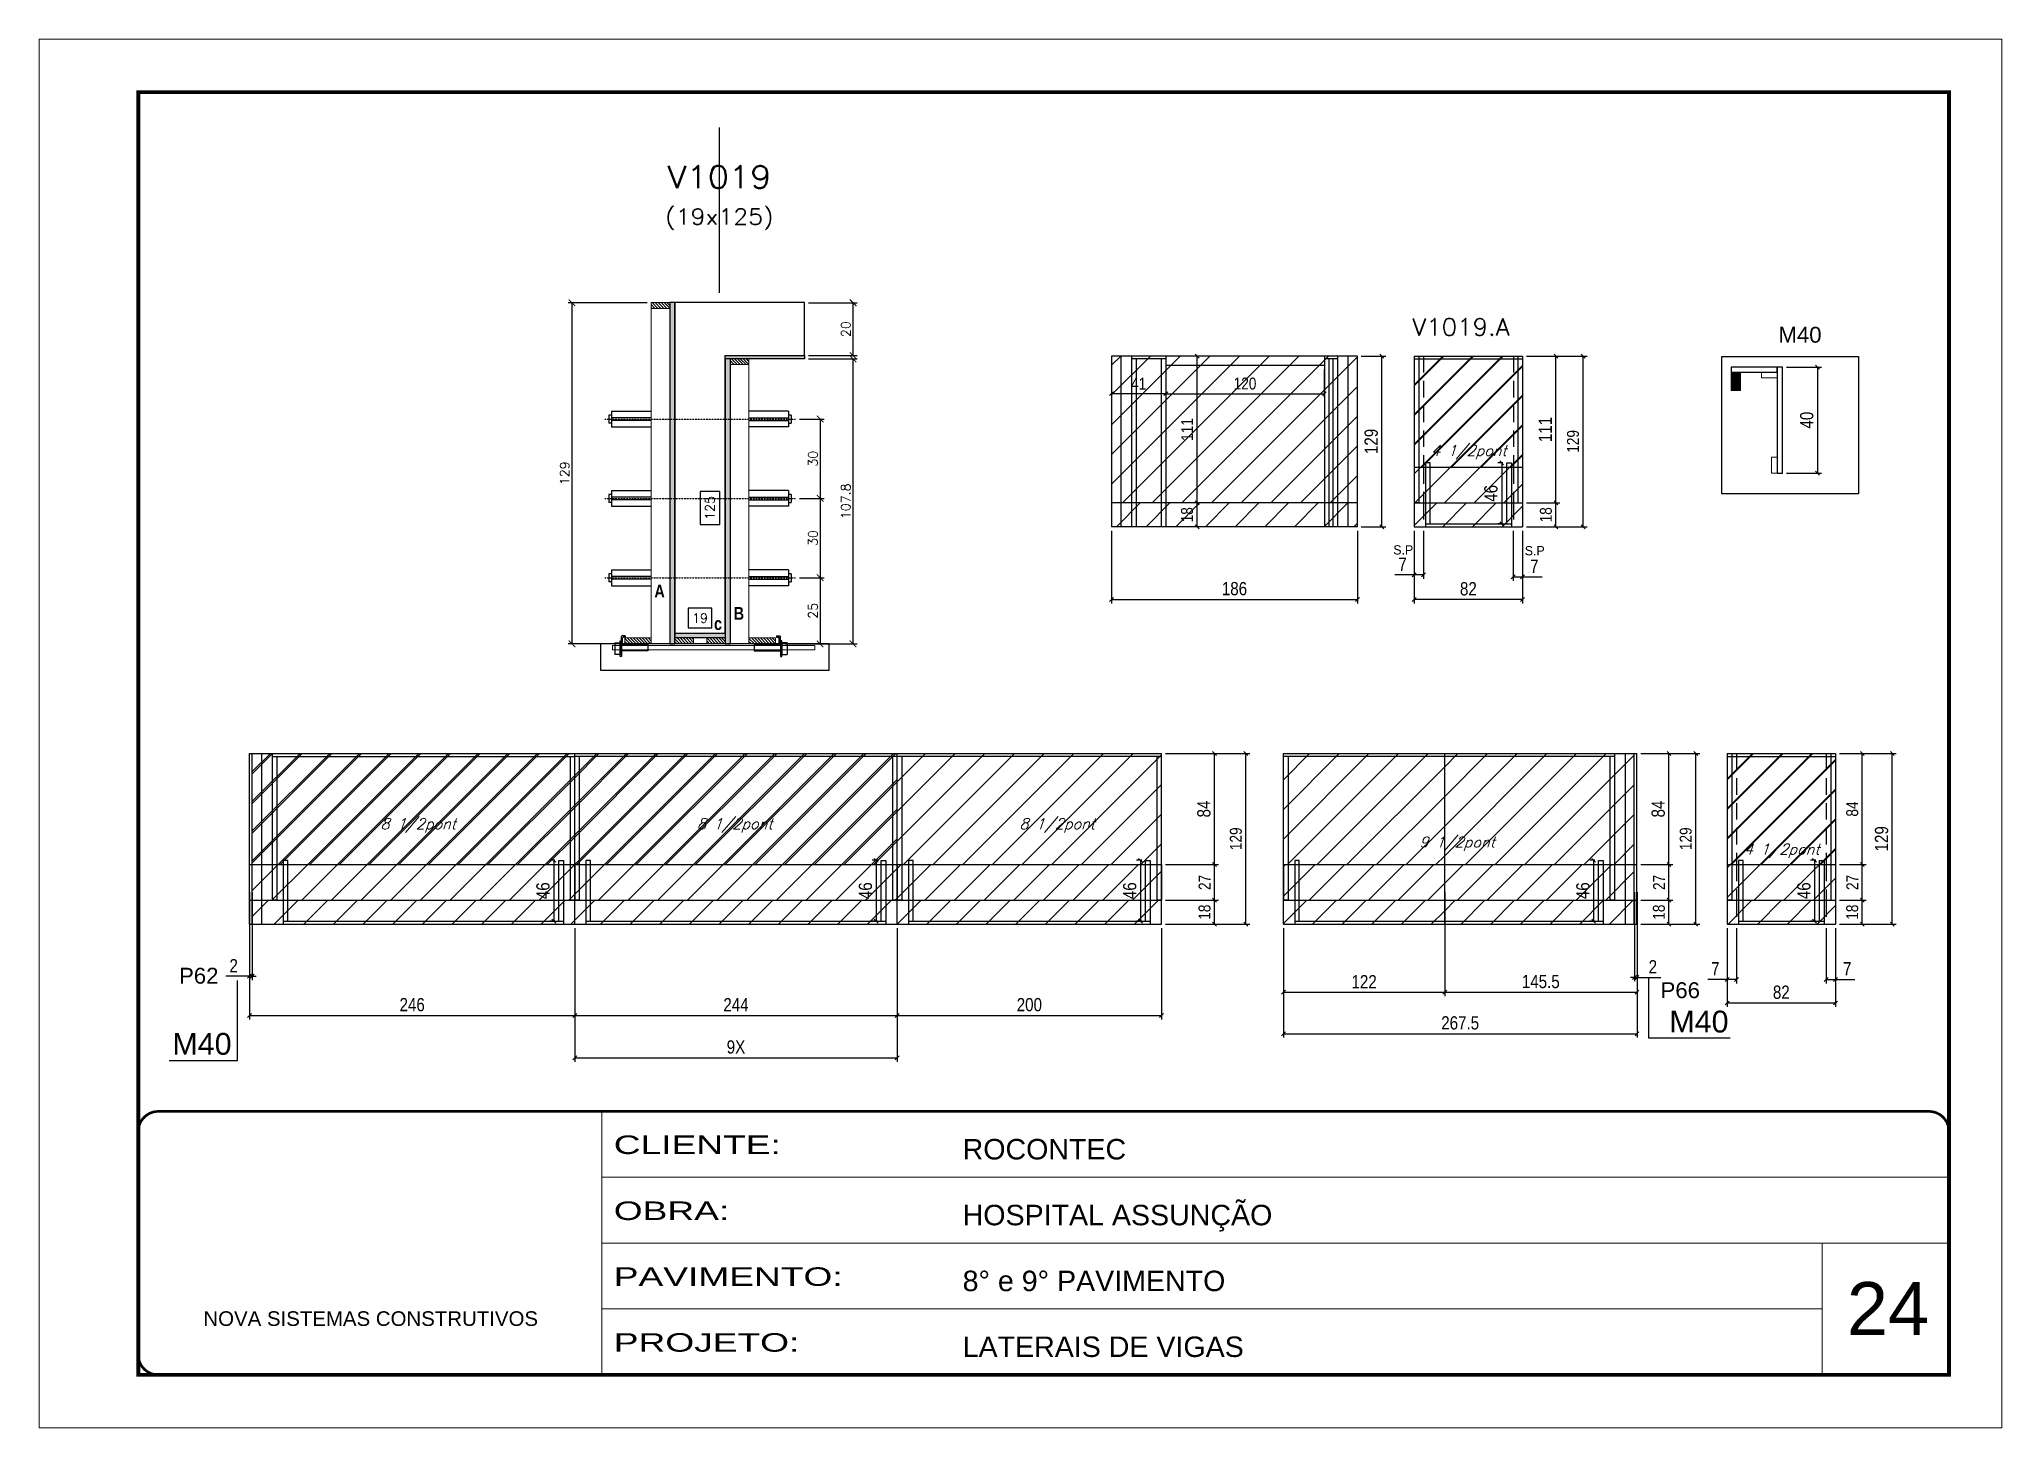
# Model space of a CAD drawing. Extents: x -20960 to -5926, y -2106 to 21915.
# Drawn here: x -7438 to -5953, y 15123 to 16173 of the extents above; entities that cross this region are included whole.
import ezdxf
from ezdxf.enums import TextEntityAlignment as Align

# ---------------------------------------------------------------- set-up
doc = ezdxf.new("R2010")
doc.units = 0
for name, pattern in [('CONTINUO', [0]), ('DASHED', [0.75, 0.5, -0.25]), ('HIDDEN', [0.375, 0.25, -0.125])]:
    doc.linetypes.add(name, pattern=pattern)
for name, color, linetype in [('5', 5, 'Continuous'), ('barrote', 251, 'Continuous'), ('COTA', 241, 'Continuous'), ('Cota Seção (2x)', 4, 'Continuous'), ('detalhes', 4, 'Continuous'), ('NOMENCLATURA', 7, 'Continuous'), ('Painéis', 200, 'Continuous'), ('presilha', 1, 'Continuous'), ('Reaproveitamento', 251, 'Continuous'), ('SARR_2.2x7', 40, 'Continuous'), ('SARR_3.5x7', 81, 'Continuous'), ('TENSOR', 3, 'Continuous'), ('texto', 7, 'Continuous'), ('Texto de Titulo', 7, 'Continuous'), ('Texto Qtd Sarr', 242, 'Continuous')]:
    doc.layers.add(name, color=color, linetype=linetype)
for name, color, linetype, lineweight in [('CARIMBO', 255, 'Continuous', 9), ('CONCRETO', 251, 'Continuous', 25), ('Folhas', 255, 'Continuous', 9), ('Hachura', 251, 'Continuous', 9), ('Madeira', 126, 'Continuous', 18), ('Sarr 2.2x7', 40, 'Continuous', 9), ('SARRAFO DE PRESSAO', 251, 'DASHED', 9), ('SCO-___-LAJ', 2, 'Continuous', 0), ('Texto Seção', 7, 'Continuous', 15)]:
    doc.layers.add(name, color=color, linetype=linetype, lineweight=lineweight)
doc.styles.add('ARIAL', font='arial.ttf')
doc.styles.add('COTA TECNICA', font='techl___.ttf', dxfattribs={"height": 10})
doc.styles.add('COTA TECNICA-50', font='techl___.ttf', dxfattribs={"height": 9})
doc.styles.add('REGUA-120', font='ROMANS.shx', dxfattribs={"height": 15})
doc.styles.add('Romans', font='romans.shx')
doc.styles.add('ROMAS860', font='ROMAS860.SHX')
doc.styles.get("Standard").update_dxf_attribs({"font": 'arial.ttf'})
doc.styles.add('TECNICA', font='techb___.ttf', dxfattribs={"height": 10})
doc.styles.add('Tecnologia', font='')
doc.styles.get('Tecnologia').set_extended_font_data('Forgotten Futurist')
doc.dimstyles.new('COTA PAINEL-50', dxfattribs={"dimtxt": 9, "dimasz": 3, "dimexe": 3, "dimexo": 3, "dimgap": 3, "dimtad": 1, "dimdec": 1, "dimzin": 12, "dimdsep": 46, "dimtxsty": 'COTA TECNICA-50', "dimblk1": 'OBLIQUE', "dimblk2": 'OBLIQUE', "dimsah": 1, "dimcen": 0.9, "dimclrd": 4, "dimclre": 4, "dimclrt": 240, "dimadec": 1, "dimazin": 3, "dimtfac": 1, "dimtdec": 1, "dimtmove": 0, "dimatfit": 3, "dimfxl": 1, "dimtolj": 1, "dimtzin": 12, "dimarcsym": 0})
doc.dimstyles.new('Cota Seção (2x)', dxfattribs={"dimtxt": 7, "dimasz": 5, "dimexe": 3, "dimexo": 3, "dimgap": 2, "dimtad": 3, "dimdec": 1, "dimlfac": 0.5, "dimzin": 12, "dimdsep": 46, "dimtxsty": 'Romans', "dimblk": 'ARCHTICK', "dimcen": 0, "dimclrd": 4, "dimclre": 4, "dimclrt": 1, "dimadec": 1, "dimazin": 3, "dimtfac": 1, "dimtdec": 1, "dimtmove": 0, "dimatfit": 3, "dimldrblk": 'OBLIQUE', "dimfxl": 1, "dimtolj": 1, "dimtzin": 12, "dimarcsym": 0})
doc.dimstyles.new('Cota Seção interna', dxfattribs={"dimtxt": 7, "dimasz": 6, "dimexe": 0.18, "dimexo": 2, "dimgap": -4, "dimtad": 3, "dimdec": 1, "dimlfac": 0.5, "dimzin": 12, "dimdsep": 46, "dimtxsty": 'Romans', "dimblk": 'ARCHTICK', "dimcen": 0.09, "dimse1": 1, "dimse2": 1, "dimsd1": 1, "dimsd2": 1, "dimclrd": 180, "dimclre": 5, "dimclrt": 1, "dimadec": 0, "dimazin": 3, "dimtfac": 1, "dimtdec": 1, "dimtofl": 0, "dimtmove": 0, "dimatfit": 3, "dimldrblk": 'ARCHTICK', "dimfxl": 1, "dimtolj": 1, "dimtzin": 0, "dimarcsym": 0})
doc.dimstyles.new('PAINEL', dxfattribs={"dimtxt": 10, "dimasz": 3, "dimexe": 3, "dimexo": 3, "dimgap": 3, "dimtad": 1, "dimdec": 1, "dimzin": 12, "dimdsep": 46, "dimtxsty": 'COTA TECNICA', "dimblk1": 'OBLIQUE', "dimblk2": 'OBLIQUE', "dimsah": 1, "dimcen": 0.9, "dimclrd": 4, "dimclre": 4, "dimclrt": 240, "dimadec": 1, "dimazin": 3, "dimtfac": 1, "dimtdec": 1, "dimtmove": 0, "dimatfit": 3, "dimfxl": 1, "dimtolj": 1, "dimtzin": 12, "dimarcsym": 0})
pattern_1 = [(45, (533.211, -2412.11), (-11.22532, 11.22532), [])]
pattern_2 = [(45, (2158.711, 1033.615), (-11.22532, 11.22532), [])]
pattern_3 = [(45, (-510.983, -2671.606), (-11.22532, 11.22532), [])]
pattern_4 = [(45, (1114.517, 774.119), (-11.22532, 11.22532), [])]
pattern_5 = [(45, (2158.905, 1074.673), (-11.22532, 11.22532), [])]
pattern_6 = [(45, (3170, 1148.575), (-11.22532, 11.22532), [])]

msp = doc.modelspace()

# ---------------------------------------------------------------- texts
at = {"layer": '5', "color": 7, "linetype": 'Continuous'}
msp.add_text('M40', height=12, rotation=359.99996, dxfattribs=at).set_placement((-6122.45, 15943.06))
at = {"layer": '5', "linetype": 'Continuous'}
for s, p in [('P62', (-7332.71, 15458.34)), ('P66', (-6211.68, 15447.38))]:
    msp.add_text(s, height=12, rotation=0.00004, dxfattribs=at).set_placement(p)
at = {"layer": 'CARIMBO', "style": 'ARIAL'}
msp.add_text('24', height=40, dxfattribs=at).set_placement((-6070.64, 15192.66))
at = {"layer": 'detalhes', "style": 'TECNICA'}
for s, p in [('A', (-6973.07, 15750.37)), ('B', (-6913.1, 15733.53)), ('c', (-6927.94, 15725.83))]:
    msp.add_text(s, height=9.6, dxfattribs=at).set_placement(p)
at = {"layer": 'NOMENCLATURA', "linetype": 'Continuous'}
for rotation, p in [(0, (-6205.06, 15421.42)), (360, (-7337.78, 15404.53))]:
    msp.add_text('M40', height=16.5, rotation=rotation, dxfattribs=at).set_placement(p)
at = {"layer": 'texto', "color": 2, "char_height": 8, "attachment_point": 5, "style": 'Romans'}
for s, insert in [('{\\Q19;\\C256;4 1/2pont}', (-6356.71, 15860.22)), ('{\\Q19;\\C256;8 1/2pont}', (-7151.72, 15577.94)), ('{\\Q19;\\C256;8 1/2pont}', (-6912.23, 15577.94)), ('{\\Q19;\\C256;8 1/2pont}', (-6668.23, 15577.94)), ('{\\Q19;\\C256;9 1/2pont}', (-6365.62, 15564.13)), ('{\\Q19;\\C256;4 1/2pont}', (-6119.95, 15558.7))]:
    msp.add_mtext(s, dxfattribs=dict(at, insert=insert))
at = {"layer": 'texto', "color": 4, "char_height": 7, "attachment_point": 5, "style": 'ROMAS860'}
for insert in [(-6406.37, 15786.33), (-6306.89, 15785.74)]:
    msp.add_mtext('S.P', dxfattribs=dict(at, insert=insert))
at = {"layer": 'Texto Seção', "style": 'REGUA-120', "width": 1.05}
msp.add_text('V1019.A', height=13, dxfattribs=at).set_placement((-6399.53, 15948.42))

# ---------------------------------------------------------------- blocks, each defined once
blk = doc.blocks.new('9999999999')
at = {"color": 30, "linetype": 'CONTINUO'}
for p, q in [((98564.6, 34230.2), (98564.6, 34429.4)), ((98564.6, 34379.6), (99584, 34379.6)), ((98564.6, 34329.8), (99488, 34329.8)), ((99584, 34329.8), (99488, 34329.8)), ((99488, 34329.8), (99488, 34230.2)), ((98564.6, 34280), (99488, 34280))]:
    blk.add_line(p, q, dxfattribs=at)
at = {"color": 30, "linetype": 'CONTINUO', "const_width": 2}
blk.add_lwpolyline([(99584, 34230.2), (99584, 34414.4, 0.414214), (99569, 34429.4), (98229, 34429.4, 0.414214), (98214, 34414.4), (98214, 34245.2, 0.414214), (98229, 34230.2), (99584, 34230.2)], format="xyb", dxfattribs=at)
at = {"layer": 'Folhas'}
blk.add_lwpolyline([(98139, 34190.2), (99624, 34190.2), (99624, 35240.2), (98139, 35240.2)], close=True, dxfattribs=at)
at = {"layer": 'Folhas', "color": 30, "const_width": 3}
blk.add_lwpolyline([(98214, 34230.2), (99584, 34230.2), (99584, 35200.2), (98214, 35200.2)], close=True, dxfattribs=at)
at = {"color": 7, "linetype": 'Continuous', "ltscale": 5, "style": 'ARIAL'}
for s, height, p in [('ROCONTEC', 15.48, (98837.7, 34393.1)), ('HOSPITAL ASSUNÇÃO', 15.483, (98837.7, 34343.3)), ('8° e 9° PAVIMENTO', 15.483, (98837.7, 34293.5)), ('NOVA SISTEMAS CONSTRUTIVOS', 11.059, (98263.2, 34267.2)), ('LATERAIS DE VIGAS', 15.483, (98837.7, 34243.7))]:
    blk.add_text(s, height=height, dxfattribs=at).set_placement(p)
at = {"layer": 'Folhas', "color": 7, "style": 'Tecnologia', "width": 1.5}
for s, p in [('CLIENTE:', (98573.7, 34397.2)), ('OBRA:', (98573.7, 34347.3)), ('PAVIMENTO:', (98573.7, 34297.5)), ('PROJETO:', (98573.7, 34247.7))]:
    blk.add_text(s, height=14, dxfattribs=at).set_placement(p)
blk = doc.blocks.new('_Oblique')
at = {"color": 0, "linetype": 'ByBlock', "lineweight": -2}
blk.add_line((-0.5, -0.5), (0.5, 0.5), dxfattribs=at)
blk = doc.blocks.new('*D7124')
at = {"layer": 'COTA', "color": 4, "lineweight": -2, "ltscale": 25, "transparency": 16777216}
for p, q in [((-6229.5, 15527.4), (-6229.5, 15417.5)), ((-6497, 15500.4), (-6497, 15417.5)), ((-6497, 15420.5), (-6229.5, 15420.5))]:
    blk.add_line(p, q, dxfattribs=at)
at = {"layer": 'Defpoints', "color": 0, "ltscale": 25, "transparency": 16777216}
for p in [(-6229.5, 15530.4), (-6497, 15503.4), (-6229.5, 15420.5)]:
    blk.add_point(p, dxfattribs=at)
at = {"layer": 'COTA', "color": 4, "lineweight": -2, "ltscale": 25, "transparency": 16777216, "xscale": 3, "yscale": 3, "zscale": 3, "rotation": 180}
blk.add_blockref('_Oblique', (-6497, 15420.5), dxfattribs=at)
at = {"layer": 'COTA', "color": 4, "lineweight": -2, "ltscale": 25, "transparency": 16777216, "xscale": 3, "yscale": 3, "zscale": 3}
blk.add_blockref('_Oblique', (-6229.5, 15420.5), dxfattribs=at)
at = {"layer": 'COTA', "color": 240, "ltscale": 25, "transparency": 16777216, "insert": (-6363.3, 15428.6), "char_height": 10, "attachment_point": 5, "style": 'COTA TECNICA'}
blk.add_mtext('\\A1;267.5', dxfattribs=at)
blk = doc.blocks.new('*D7125')
at = {"layer": 'COTA', "color": 4, "lineweight": -2, "ltscale": 25, "transparency": 16777216}
for p, q in [((-6375, 15527.4), (-6375, 15448.8)), ((-6497, 15500.4), (-6497, 15448.8)), ((-6497, 15451.8), (-6375, 15451.8))]:
    blk.add_line(p, q, dxfattribs=at)
at = {"layer": 'Defpoints', "color": 0, "ltscale": 25, "transparency": 16777216}
for p in [(-6375, 15530.4), (-6497, 15503.4), (-6375, 15451.8)]:
    blk.add_point(p, dxfattribs=at)
at = {"layer": 'COTA', "color": 4, "lineweight": -2, "ltscale": 25, "transparency": 16777216, "xscale": 3, "yscale": 3, "zscale": 3, "rotation": 180}
blk.add_blockref('_Oblique', (-6497, 15451.8), dxfattribs=at)
at = {"layer": 'COTA', "color": 4, "lineweight": -2, "ltscale": 25, "transparency": 16777216, "xscale": 3, "yscale": 3, "zscale": 3}
blk.add_blockref('_Oblique', (-6375, 15451.8), dxfattribs=at)
at = {"layer": 'COTA', "color": 240, "ltscale": 25, "transparency": 16777216, "insert": (-6436, 15459.8), "char_height": 10, "attachment_point": 5, "style": 'COTA TECNICA'}
blk.add_mtext('\\A1;122', dxfattribs=at)
blk = doc.blocks.new('*D7126')
at = {"layer": 'COTA', "color": 4, "lineweight": -2, "ltscale": 25, "transparency": 16777216}
for p, q in [((-6375, 15527.4), (-6375, 15448.8)), ((-6229.5, 15527.4), (-6229.5, 15448.8)), ((-6375, 15451.8), (-6229.5, 15451.8))]:
    blk.add_line(p, q, dxfattribs=at)
at = {"layer": 'Defpoints', "color": 0, "ltscale": 25, "transparency": 16777216}
for p in [(-6375, 15530.4), (-6229.5, 15530.4), (-6229.5, 15451.8)]:
    blk.add_point(p, dxfattribs=at)
at = {"layer": 'COTA', "color": 4, "lineweight": -2, "ltscale": 25, "transparency": 16777216, "xscale": 3, "yscale": 3, "zscale": 3, "rotation": 180}
blk.add_blockref('_Oblique', (-6375, 15451.8), dxfattribs=at)
at = {"layer": 'COTA', "color": 4, "lineweight": -2, "ltscale": 25, "transparency": 16777216, "xscale": 3, "yscale": 3, "zscale": 3}
blk.add_blockref('_Oblique', (-6229.5, 15451.8), dxfattribs=at)
at = {"layer": 'COTA', "color": 240, "ltscale": 25, "transparency": 16777216, "insert": (-6302.3, 15459.9), "char_height": 10, "attachment_point": 5, "style": 'COTA TECNICA'}
blk.add_mtext('\\A1;145.5', dxfattribs=at)
blk = doc.blocks.new('*D7127')
at = {"layer": 'COTA', "color": 4, "lineweight": -2, "ltscale": 25, "transparency": 16777216}
for p, q in [((-6231.5, 15527.4), (-6231.5, 15460.1)), ((-6229.5, 15527.4), (-6229.5, 15460.1)), ((-6231.5, 15463.1), (-6234.5, 15463.1)), ((-6231.5, 15463.1), (-6229.5, 15463.1)), ((-6229.5, 15463.1), (-6211.4, 15463.1))]:
    blk.add_line(p, q, dxfattribs=at)
at = {"layer": 'Defpoints', "color": 0, "ltscale": 25, "transparency": 16777216}
for p in [(-6231.5, 15530.4), (-6229.5, 15530.4), (-6229.5, 15463.1)]:
    blk.add_point(p, dxfattribs=at)
at = {"layer": 'COTA', "color": 4, "lineweight": -2, "ltscale": 25, "transparency": 16777216, "xscale": 3, "yscale": 3, "zscale": 3}
blk.add_blockref('_Oblique', (-6231.5, 15463.1), dxfattribs=at)
at = {"layer": 'COTA', "color": 4, "lineweight": -2, "ltscale": 25, "transparency": 16777216, "xscale": 3, "yscale": 3, "zscale": 3, "rotation": 180}
blk.add_blockref('_Oblique', (-6229.5, 15463.1), dxfattribs=at)
at = {"layer": 'COTA', "color": 240, "ltscale": 25, "transparency": 16777216, "insert": (-6217.5, 15471.1), "char_height": 10, "attachment_point": 5, "style": 'COTA TECNICA'}
blk.add_mtext('\\A1;2', dxfattribs=at)
blk = doc.blocks.new('*D7128')
at = {"layer": 'COTA', "color": 4, "lineweight": -2, "ltscale": 25, "transparency": 16777216}
for p, q in [((-6086.3, 15500.4), (-6086.3, 15458.5)), ((-6079.3, 15500.4), (-6079.3, 15458.5)), ((-6086.3, 15461.5), (-6079.3, 15461.5)), ((-6079.3, 15461.5), (-6064.6, 15461.5))]:
    blk.add_line(p, q, dxfattribs=at)
at = {"layer": 'Defpoints', "color": 0, "ltscale": 25, "transparency": 16777216}
for p in [(-6086.3, 15503.4), (-6079.3, 15503.4), (-6079.3, 15461.5)]:
    blk.add_point(p, dxfattribs=at)
at = {"layer": 'COTA', "color": 4, "lineweight": -2, "ltscale": 25, "transparency": 16777216, "xscale": 3, "yscale": 3, "zscale": 3, "rotation": 180}
blk.add_blockref('_Oblique', (-6086.3, 15461.5), dxfattribs=at)
at = {"layer": 'COTA', "color": 4, "lineweight": -2, "ltscale": 25, "transparency": 16777216, "xscale": 3, "yscale": 3, "zscale": 3}
blk.add_blockref('_Oblique', (-6079.3, 15461.5), dxfattribs=at)
at = {"layer": 'COTA', "color": 240, "ltscale": 25, "transparency": 16777216, "insert": (-6070.4, 15469.6), "char_height": 10, "attachment_point": 5, "style": 'COTA TECNICA'}
blk.add_mtext('\\A1;7', dxfattribs=at)
blk = doc.blocks.new('*D7129')
at = {"layer": 'COTA', "color": 4, "lineweight": -2, "ltscale": 25, "transparency": 16777216}
for p, q in [((-6161.3, 15500.4), (-6161.3, 15458.5)), ((-6154.3, 15500.4), (-6154.3, 15458.5)), ((-6161.3, 15461.5), (-6176, 15461.5)), ((-6154.3, 15461.5), (-6161.3, 15461.5))]:
    blk.add_line(p, q, dxfattribs=at)
at = {"layer": 'Defpoints', "color": 0, "ltscale": 25, "transparency": 16777216}
for p in [(-6161.3, 15503.4), (-6154.3, 15503.4), (-6161.3, 15461.5)]:
    blk.add_point(p, dxfattribs=at)
at = {"layer": 'COTA', "color": 4, "lineweight": -2, "ltscale": 25, "transparency": 16777216, "xscale": 3, "yscale": 3, "zscale": 3, "rotation": 180}
blk.add_blockref('_Oblique', (-6161.3, 15461.5), dxfattribs=at)
at = {"layer": 'COTA', "color": 4, "lineweight": -2, "ltscale": 25, "transparency": 16777216, "xscale": 3, "yscale": 3, "zscale": 3}
blk.add_blockref('_Oblique', (-6154.3, 15461.5), dxfattribs=at)
at = {"layer": 'COTA', "color": 240, "ltscale": 25, "transparency": 16777216, "insert": (-6170.2, 15469.6), "char_height": 10, "attachment_point": 5, "style": 'COTA TECNICA'}
blk.add_mtext('\\A1;7', dxfattribs=at)
blk = doc.blocks.new('*D7130')
at = {"layer": 'COTA', "color": 4, "lineweight": -2, "ltscale": 25, "transparency": 16777216}
for p, q in [((-6161.3, 15500.4), (-6161.3, 15440.7)), ((-6079.3, 15500.4), (-6079.3, 15440.7)), ((-6079.3, 15443.7), (-6161.3, 15443.7))]:
    blk.add_line(p, q, dxfattribs=at)
at = {"layer": 'Defpoints', "color": 0, "ltscale": 25, "transparency": 16777216}
for p in [(-6161.3, 15503.4), (-6079.3, 15503.4), (-6161.3, 15443.7)]:
    blk.add_point(p, dxfattribs=at)
at = {"layer": 'COTA', "color": 4, "lineweight": -2, "ltscale": 25, "transparency": 16777216, "xscale": 3, "yscale": 3, "zscale": 3, "rotation": 180}
blk.add_blockref('_Oblique', (-6161.3, 15443.7), dxfattribs=at)
at = {"layer": 'COTA', "color": 4, "lineweight": -2, "ltscale": 25, "transparency": 16777216, "xscale": 3, "yscale": 3, "zscale": 3}
blk.add_blockref('_Oblique', (-6079.3, 15443.7), dxfattribs=at)
at = {"layer": 'COTA', "color": 240, "ltscale": 25, "transparency": 16777216, "insert": (-6120.3, 15451.8), "char_height": 10, "attachment_point": 5, "style": 'COTA TECNICA'}
blk.add_mtext('\\A1;82', dxfattribs=at)
blk = doc.blocks.new('*D7182')
at = {"layer": 'COTA', "color": 4, "lineweight": -2, "ltscale": 25, "transparency": 16777216}
for p, q in [((-6076.3, 15632.4), (-6033.3, 15632.4)), ((-6036.3, 15503.4), (-6036.3, 15632.4)), ((-6076.3, 15503.4), (-6033.3, 15503.4))]:
    blk.add_line(p, q, dxfattribs=at)
at = {"layer": 'Defpoints', "color": 0, "ltscale": 25, "transparency": 16777216}
for p in [(-6079.3, 15632.4), (-6036.3, 15632.4), (-6079.3, 15503.4)]:
    blk.add_point(p, dxfattribs=at)
at = {"layer": 'COTA', "color": 4, "lineweight": -2, "ltscale": 25, "transparency": 16777216, "xscale": 3, "yscale": 3, "zscale": 3}
for p, rotation in [((-6036.3, 15632.4), 90), ((-6036.3, 15503.4), 270)]:
    blk.add_blockref('_Oblique', p, dxfattribs=dict(at, rotation=rotation))
at = {"layer": 'COTA', "color": 240, "ltscale": 25, "transparency": 16777216, "insert": (-6044.4, 15567.9), "char_height": 10, "attachment_point": 5, "rotation": 90, "style": 'COTA TECNICA'}
blk.add_mtext('\\A1;129', dxfattribs=at)
blk = doc.blocks.new('*D7183')
at = {"layer": 'COTA', "color": 4, "lineweight": -2, "ltscale": 25, "transparency": 16777216}
for p, q in [((-6226.5, 15632.4), (-6202.3, 15632.4)), ((-6205.3, 15548.4), (-6205.3, 15632.4)), ((-6226.5, 15548.4), (-6202.3, 15548.4))]:
    blk.add_line(p, q, dxfattribs=at)
at = {"layer": 'Defpoints', "color": 0, "ltscale": 25, "transparency": 16777216}
for p in [(-6229.5, 15632.4), (-6205.3, 15632.4), (-6229.5, 15548.4)]:
    blk.add_point(p, dxfattribs=at)
at = {"layer": 'COTA', "color": 4, "lineweight": -2, "ltscale": 25, "transparency": 16777216, "xscale": 3, "yscale": 3, "zscale": 3}
for p, rotation in [((-6205.3, 15632.4), 90), ((-6205.3, 15548.4), 270)]:
    blk.add_blockref('_Oblique', p, dxfattribs=dict(at, rotation=rotation))
at = {"layer": 'COTA', "color": 240, "ltscale": 25, "transparency": 16777216, "insert": (-6213.4, 15590.4), "char_height": 10, "attachment_point": 5, "rotation": 90, "style": 'COTA TECNICA'}
blk.add_mtext('\\A1;84', dxfattribs=at)
blk = doc.blocks.new('*D7167')
at = {"layer": 'COTA', "color": 4, "lineweight": -2, "transparency": 16777216}
for p, q in [((-6226.5, 15548.4), (-6202.3, 15548.4)), ((-6205.3, 15521.4), (-6205.3, 15548.4)), ((-6226.5, 15521.4), (-6202.3, 15521.4))]:
    blk.add_line(p, q, dxfattribs=at)
at = {"layer": 'Defpoints', "color": 0, "transparency": 16777216}
for p in [(-6229.5, 15548.4), (-6205.3, 15548.4), (-6229.5, 15521.4)]:
    blk.add_point(p, dxfattribs=at)
at = {"layer": 'COTA', "color": 4, "lineweight": -2, "transparency": 16777216, "xscale": 3, "yscale": 3, "zscale": 3}
for p, rotation in [((-6205.3, 15548.4), 90), ((-6205.3, 15521.4), 270)]:
    blk.add_blockref('_Oblique', p, dxfattribs=dict(at, rotation=rotation))
at = {"layer": 'COTA', "color": 240, "transparency": 16777216, "insert": (-6212.8, 15534.9), "char_height": 9, "attachment_point": 5, "rotation": 90, "style": 'COTA TECNICA-50'}
blk.add_mtext('\\A1;27', dxfattribs=at)
blk = doc.blocks.new('*D7168')
at = {"layer": 'COTA', "color": 4, "lineweight": -2, "transparency": 16777216}
for p, q in [((-6076.3, 15548.4), (-6056, 15548.4)), ((-6059, 15521.4), (-6059, 15548.4)), ((-6076.3, 15521.4), (-6056, 15521.4))]:
    blk.add_line(p, q, dxfattribs=at)
at = {"layer": 'Defpoints', "color": 0, "transparency": 16777216}
for p in [(-6079.3, 15548.4), (-6059, 15548.4), (-6079.3, 15521.4)]:
    blk.add_point(p, dxfattribs=at)
at = {"layer": 'COTA', "color": 4, "lineweight": -2, "transparency": 16777216, "xscale": 3, "yscale": 3, "zscale": 3}
for p, rotation in [((-6059, 15548.4), 90), ((-6059, 15521.4), 270)]:
    blk.add_blockref('_Oblique', p, dxfattribs=dict(at, rotation=rotation))
at = {"layer": 'COTA', "color": 240, "transparency": 16777216, "insert": (-6066.6, 15534.9), "char_height": 9, "attachment_point": 5, "rotation": 90, "style": 'COTA TECNICA-50'}
blk.add_mtext('\\A1;27', dxfattribs=at)
blk = doc.blocks.new('*D7169')
at = {"layer": 'COTA', "color": 4, "lineweight": -2, "transparency": 16777216}
for p, q in [((-6076.3, 15632.4), (-6056, 15632.4)), ((-6059, 15548.4), (-6059, 15632.4)), ((-6076.3, 15548.4), (-6056, 15548.4))]:
    blk.add_line(p, q, dxfattribs=at)
at = {"layer": 'Defpoints', "color": 0, "transparency": 16777216}
for p in [(-6079.3, 15632.4), (-6059, 15632.4), (-6079.3, 15548.4)]:
    blk.add_point(p, dxfattribs=at)
at = {"layer": 'COTA', "color": 4, "lineweight": -2, "transparency": 16777216, "xscale": 3, "yscale": 3, "zscale": 3}
for p, rotation in [((-6059, 15632.4), 90), ((-6059, 15548.4), 270)]:
    blk.add_blockref('_Oblique', p, dxfattribs=dict(at, rotation=rotation))
at = {"layer": 'COTA', "color": 240, "transparency": 16777216, "insert": (-6066.6, 15590.4), "char_height": 9, "attachment_point": 5, "rotation": 90, "style": 'COTA TECNICA-50'}
blk.add_mtext('\\A1;84', dxfattribs=at)
blk = doc.blocks.new('*D7170')
at = {"layer": 'COTA', "color": 4, "lineweight": -2, "ltscale": 25, "transparency": 16777216}
for p, q in [((-6261.5, 15551.6), (-6265.3, 15551.6)), ((-6262.3, 15551.6), (-6262.3, 15505.6)), ((-6261.5, 15505.6), (-6265.3, 15505.6))]:
    blk.add_line(p, q, dxfattribs=at)
at = {"layer": 'Defpoints', "color": 0, "ltscale": 25, "transparency": 16777216}
for p in [(-6258.5, 15551.6), (-6262.3, 15505.6), (-6258.5, 15505.6)]:
    blk.add_point(p, dxfattribs=at)
at = {"layer": 'COTA', "color": 4, "lineweight": -2, "ltscale": 25, "transparency": 16777216, "xscale": 3, "yscale": 3, "zscale": 3}
for p, rotation in [((-6262.3, 15551.6), 90), ((-6262.3, 15505.6), 270)]:
    blk.add_blockref('_Oblique', p, dxfattribs=dict(at, rotation=rotation))
at = {"layer": 'COTA', "color": 240, "ltscale": 25, "transparency": 16777216, "insert": (-6270.4, 15528.6), "char_height": 10, "attachment_point": 5, "rotation": 90, "style": 'COTA TECNICA'}
blk.add_mtext('\\A1;46', dxfattribs=at)
blk = doc.blocks.new('*D7171')
at = {"layer": 'COTA', "color": 4, "lineweight": -2, "ltscale": 25, "transparency": 16777216}
for p, q in [((-6094.3, 15551.6), (-6098.1, 15551.6)), ((-6095.1, 15551.6), (-6095.1, 15505.6)), ((-6094.3, 15505.6), (-6098.1, 15505.6))]:
    blk.add_line(p, q, dxfattribs=at)
at = {"layer": 'Defpoints', "color": 0, "ltscale": 25, "transparency": 16777216}
for p in [(-6091.3, 15551.6), (-6095.1, 15505.6), (-6091.3, 15505.6)]:
    blk.add_point(p, dxfattribs=at)
at = {"layer": 'COTA', "color": 4, "lineweight": -2, "ltscale": 25, "transparency": 16777216, "xscale": 3, "yscale": 3, "zscale": 3}
for p, rotation in [((-6095.1, 15551.6), 90), ((-6095.1, 15505.6), 270)]:
    blk.add_blockref('_Oblique', p, dxfattribs=dict(at, rotation=rotation))
at = {"layer": 'COTA', "color": 240, "ltscale": 25, "transparency": 16777216, "insert": (-6103.2, 15528.6), "char_height": 10, "attachment_point": 5, "rotation": 90, "style": 'COTA TECNICA'}
blk.add_mtext('\\A1;46', dxfattribs=at)
blk = doc.blocks.new('*D7172')
at = {"layer": 'COTA', "color": 4, "lineweight": -2, "transparency": 16777216}
for p, q in [((-6076.3, 15521.4), (-6056, 15521.4)), ((-6059, 15503.4), (-6059, 15521.4)), ((-6076.3, 15503.4), (-6056, 15503.4))]:
    blk.add_line(p, q, dxfattribs=at)
at = {"layer": 'Defpoints', "color": 0, "transparency": 16777216}
for p in [(-6079.3, 15521.4), (-6059, 15521.4), (-6079.3, 15503.4)]:
    blk.add_point(p, dxfattribs=at)
at = {"layer": 'COTA', "color": 4, "lineweight": -2, "transparency": 16777216, "xscale": 3, "yscale": 3, "zscale": 3}
for p, rotation in [((-6059, 15521.4), 90), ((-6059, 15503.4), 270)]:
    blk.add_blockref('_Oblique', p, dxfattribs=dict(at, rotation=rotation))
at = {"layer": 'COTA', "color": 240, "transparency": 16777216, "insert": (-6066.6, 15512.4), "char_height": 9, "attachment_point": 5, "rotation": 90, "style": 'COTA TECNICA-50'}
blk.add_mtext('\\A1;18', dxfattribs=at)
blk = doc.blocks.new('*D7173')
at = {"layer": 'COTA', "color": 4, "lineweight": -2, "transparency": 16777216}
for p, q in [((-6226.5, 15521.4), (-6202.3, 15521.4)), ((-6205.3, 15503.4), (-6205.3, 15521.4)), ((-6226.5, 15503.4), (-6202.3, 15503.4))]:
    blk.add_line(p, q, dxfattribs=at)
at = {"layer": 'Defpoints', "color": 0, "transparency": 16777216}
for p in [(-6229.5, 15521.4), (-6205.3, 15521.4), (-6229.5, 15503.4)]:
    blk.add_point(p, dxfattribs=at)
at = {"layer": 'COTA', "color": 4, "lineweight": -2, "transparency": 16777216, "xscale": 3, "yscale": 3, "zscale": 3}
for p, rotation in [((-6205.3, 15521.4), 90), ((-6205.3, 15503.4), 270)]:
    blk.add_blockref('_Oblique', p, dxfattribs=dict(at, rotation=rotation))
at = {"layer": 'COTA', "color": 240, "transparency": 16777216, "insert": (-6212.9, 15512.4), "char_height": 9, "attachment_point": 5, "rotation": 90, "style": 'COTA TECNICA-50'}
blk.add_mtext('\\A1;18', dxfattribs=at)
blk = doc.blocks.new('*D7174')
at = {"layer": 'COTA', "color": 4, "lineweight": -2, "transparency": 16777216}
for p, q in [((-6226.5, 15632.4), (-6182, 15632.4)), ((-6185, 15503.4), (-6185, 15632.4)), ((-6226.5, 15503.4), (-6182, 15503.4))]:
    blk.add_line(p, q, dxfattribs=at)
at = {"layer": 'Defpoints', "color": 0, "transparency": 16777216}
for p in [(-6229.5, 15632.4), (-6185, 15632.4), (-6229.5, 15503.4)]:
    blk.add_point(p, dxfattribs=at)
at = {"layer": 'COTA', "color": 4, "lineweight": -2, "transparency": 16777216, "xscale": 3, "yscale": 3, "zscale": 3}
for p, rotation in [((-6185, 15632.4), 90), ((-6185, 15503.4), 270)]:
    blk.add_blockref('_Oblique', p, dxfattribs=dict(at, rotation=rotation))
at = {"layer": 'COTA', "color": 240, "transparency": 16777216, "insert": (-6192.6, 15567.9), "char_height": 9, "attachment_point": 5, "rotation": 90, "style": 'COTA TECNICA-50'}
blk.add_mtext('\\A1;129', dxfattribs=at)
blk = doc.blocks.new('*D7117')
at = {"layer": 'COTA', "color": 4, "lineweight": -2, "ltscale": 25, "transparency": 16777216}
for p, q in [((-7279.3, 15527.4), (-7279.3, 15431.3)), ((-7033.3, 15500.4), (-7033.3, 15431.3)), ((-7279.3, 15434.3), (-7033.3, 15434.3))]:
    blk.add_line(p, q, dxfattribs=at)
at = {"layer": 'Defpoints', "color": 0, "ltscale": 25, "transparency": 16777216}
for p in [(-7279.3, 15530.4), (-7033.3, 15503.4), (-7033.3, 15434.3)]:
    blk.add_point(p, dxfattribs=at)
at = {"layer": 'COTA', "color": 4, "lineweight": -2, "ltscale": 25, "transparency": 16777216, "xscale": 3, "yscale": 3, "zscale": 3, "rotation": 180}
blk.add_blockref('_Oblique', (-7279.3, 15434.3), dxfattribs=at)
at = {"layer": 'COTA', "color": 4, "lineweight": -2, "ltscale": 25, "transparency": 16777216, "xscale": 3, "yscale": 3, "zscale": 3}
blk.add_blockref('_Oblique', (-7033.3, 15434.3), dxfattribs=at)
at = {"layer": 'COTA', "color": 240, "ltscale": 25, "transparency": 16777216, "insert": (-7156.3, 15442.4), "char_height": 10, "attachment_point": 5, "style": 'COTA TECNICA'}
blk.add_mtext('\\A1;246', dxfattribs=at)
blk = doc.blocks.new('*D7118')
at = {"layer": 'COTA', "color": 4, "lineweight": -2, "ltscale": 25, "transparency": 16777216}
for p, q in [((-7033.3, 15500.4), (-7033.3, 15431.3)), ((-6789.3, 15500.4), (-6789.3, 15431.3)), ((-7033.3, 15434.3), (-6789.3, 15434.3))]:
    blk.add_line(p, q, dxfattribs=at)
at = {"layer": 'Defpoints', "color": 0, "ltscale": 25, "transparency": 16777216}
for p in [(-7033.3, 15503.4), (-6789.3, 15503.4), (-6789.3, 15434.3)]:
    blk.add_point(p, dxfattribs=at)
at = {"layer": 'COTA', "color": 4, "lineweight": -2, "ltscale": 25, "transparency": 16777216, "xscale": 3, "yscale": 3, "zscale": 3, "rotation": 180}
blk.add_blockref('_Oblique', (-7033.3, 15434.3), dxfattribs=at)
at = {"layer": 'COTA', "color": 4, "lineweight": -2, "ltscale": 25, "transparency": 16777216, "xscale": 3, "yscale": 3, "zscale": 3}
blk.add_blockref('_Oblique', (-6789.3, 15434.3), dxfattribs=at)
at = {"layer": 'COTA', "color": 240, "ltscale": 25, "transparency": 16777216, "insert": (-6911.3, 15442.4), "char_height": 10, "attachment_point": 5, "style": 'COTA TECNICA'}
blk.add_mtext('\\A1;244', dxfattribs=at)
blk = doc.blocks.new('*D7119')
at = {"layer": 'COTA', "color": 4, "lineweight": -2, "ltscale": 25, "transparency": 16777216}
for p, q in [((-7033.3, 15500.4), (-7033.3, 15399.3)), ((-6789.3, 15500.4), (-6789.3, 15399.3)), ((-7033.3, 15402.3), (-6789.3, 15402.3))]:
    blk.add_line(p, q, dxfattribs=at)
at = {"layer": 'Defpoints', "color": 0, "ltscale": 25, "transparency": 16777216}
for p in [(-7033.3, 15503.4), (-6789.3, 15503.4), (-6789.3, 15402.3)]:
    blk.add_point(p, dxfattribs=at)
at = {"layer": 'COTA', "color": 4, "lineweight": -2, "ltscale": 25, "transparency": 16777216, "xscale": 3, "yscale": 3, "zscale": 3, "rotation": 180}
blk.add_blockref('_Oblique', (-7033.3, 15402.3), dxfattribs=at)
at = {"layer": 'COTA', "color": 4, "lineweight": -2, "ltscale": 25, "transparency": 16777216, "xscale": 3, "yscale": 3, "zscale": 3}
blk.add_blockref('_Oblique', (-6789.3, 15402.3), dxfattribs=at)
at = {"layer": 'COTA', "color": 240, "ltscale": 25, "transparency": 16777216, "insert": (-6911.3, 15410.4), "char_height": 10, "attachment_point": 5, "style": 'COTA TECNICA'}
blk.add_mtext('\\A1;9X', dxfattribs=at)
blk = doc.blocks.new('*D7120')
at = {"layer": 'COTA', "color": 4, "lineweight": -2, "ltscale": 25, "transparency": 16777216}
for p, q in [((-7279.3, 15527.4), (-7279.3, 15460.9)), ((-7277.3, 15527.4), (-7277.3, 15460.9)), ((-7279.3, 15463.9), (-7297.4, 15463.9)), ((-7277.3, 15463.9), (-7279.3, 15463.9)), ((-7277.3, 15463.9), (-7274.3, 15463.9))]:
    blk.add_line(p, q, dxfattribs=at)
at = {"layer": 'Defpoints', "color": 0, "ltscale": 25, "transparency": 16777216}
for p in [(-7279.3, 15530.4), (-7277.3, 15530.4), (-7279.3, 15463.9)]:
    blk.add_point(p, dxfattribs=at)
at = {"layer": 'COTA', "color": 4, "lineweight": -2, "ltscale": 25, "transparency": 16777216, "xscale": 3, "yscale": 3, "zscale": 3}
blk.add_blockref('_Oblique', (-7279.3, 15463.9), dxfattribs=at)
at = {"layer": 'COTA', "color": 4, "lineweight": -2, "ltscale": 25, "transparency": 16777216, "xscale": 3, "yscale": 3, "zscale": 3, "rotation": 180}
blk.add_blockref('_Oblique', (-7277.3, 15463.9), dxfattribs=at)
at = {"layer": 'COTA', "color": 240, "ltscale": 25, "transparency": 16777216, "insert": (-7291.4, 15471.9), "char_height": 10, "attachment_point": 5, "style": 'COTA TECNICA'}
blk.add_mtext('\\A1;2', dxfattribs=at)
blk = doc.blocks.new('*D7121')
at = {"layer": 'COTA', "color": 4, "lineweight": -2, "ltscale": 25, "transparency": 16777216}
for p, q in [((-6789.3, 15500.4), (-6789.3, 15431.3)), ((-6589.3, 15500.4), (-6589.3, 15431.3)), ((-6789.3, 15434.3), (-6589.3, 15434.3))]:
    blk.add_line(p, q, dxfattribs=at)
at = {"layer": 'Defpoints', "color": 0, "ltscale": 25, "transparency": 16777216}
for p in [(-6789.3, 15503.4), (-6589.3, 15503.4), (-6589.3, 15434.3)]:
    blk.add_point(p, dxfattribs=at)
at = {"layer": 'COTA', "color": 4, "lineweight": -2, "ltscale": 25, "transparency": 16777216, "xscale": 3, "yscale": 3, "zscale": 3, "rotation": 180}
blk.add_blockref('_Oblique', (-6789.3, 15434.3), dxfattribs=at)
at = {"layer": 'COTA', "color": 4, "lineweight": -2, "ltscale": 25, "transparency": 16777216, "xscale": 3, "yscale": 3, "zscale": 3}
blk.add_blockref('_Oblique', (-6589.3, 15434.3), dxfattribs=at)
at = {"layer": 'COTA', "color": 240, "ltscale": 25, "transparency": 16777216, "insert": (-6689.3, 15442.4), "char_height": 10, "attachment_point": 5, "style": 'COTA TECNICA'}
blk.add_mtext('\\A1;200', dxfattribs=at)
blk = doc.blocks.new('*D7175')
at = {"layer": 'COTA', "color": 4, "lineweight": -2, "ltscale": 25, "transparency": 16777216}
for p, q in [((-6586.3, 15632.4), (-6546.1, 15632.4)), ((-6549.1, 15548.4), (-6549.1, 15632.4)), ((-6586.3, 15548.4), (-6546.1, 15548.4))]:
    blk.add_line(p, q, dxfattribs=at)
at = {"layer": 'Defpoints', "color": 0, "ltscale": 25, "transparency": 16777216}
for p in [(-6589.3, 15632.4), (-6549.1, 15632.4), (-6589.3, 15548.4)]:
    blk.add_point(p, dxfattribs=at)
at = {"layer": 'COTA', "color": 4, "lineweight": -2, "ltscale": 25, "transparency": 16777216, "xscale": 3, "yscale": 3, "zscale": 3}
for p, rotation in [((-6549.1, 15632.4), 90), ((-6549.1, 15548.4), 270)]:
    blk.add_blockref('_Oblique', p, dxfattribs=dict(at, rotation=rotation))
at = {"layer": 'COTA', "color": 240, "ltscale": 25, "transparency": 16777216, "insert": (-6557.2, 15590.4), "char_height": 10, "attachment_point": 5, "rotation": 90, "style": 'COTA TECNICA'}
blk.add_mtext('\\A1;84', dxfattribs=at)
blk = doc.blocks.new('*D7176')
at = {"layer": 'COTA', "color": 4, "lineweight": -2, "transparency": 16777216}
for p, q in [((-6586.3, 15548.4), (-6546.1, 15548.4)), ((-6549.1, 15521.4), (-6549.1, 15548.4)), ((-6586.3, 15521.4), (-6546.1, 15521.4))]:
    blk.add_line(p, q, dxfattribs=at)
at = {"layer": 'Defpoints', "color": 0, "transparency": 16777216}
for p in [(-6589.3, 15548.4), (-6549.1, 15548.4), (-6589.3, 15521.4)]:
    blk.add_point(p, dxfattribs=at)
at = {"layer": 'COTA', "color": 4, "lineweight": -2, "transparency": 16777216, "xscale": 3, "yscale": 3, "zscale": 3}
for p, rotation in [((-6549.1, 15548.4), 90), ((-6549.1, 15521.4), 270)]:
    blk.add_blockref('_Oblique', p, dxfattribs=dict(at, rotation=rotation))
at = {"layer": 'COTA', "color": 240, "transparency": 16777216, "insert": (-6556.7, 15534.9), "char_height": 9, "attachment_point": 5, "rotation": 90, "style": 'COTA TECNICA-50'}
blk.add_mtext('\\A1;27', dxfattribs=at)
blk = doc.blocks.new('*D7177')
at = {"layer": 'COTA', "color": 4, "lineweight": -2, "transparency": 16777216}
for p, q in [((-6586.3, 15632.4), (-6522.4, 15632.4)), ((-6525.4, 15503.4), (-6525.4, 15632.4)), ((-6586.3, 15503.4), (-6522.4, 15503.4))]:
    blk.add_line(p, q, dxfattribs=at)
at = {"layer": 'Defpoints', "color": 0, "transparency": 16777216}
for p in [(-6589.3, 15632.4), (-6525.4, 15632.4), (-6589.3, 15503.4)]:
    blk.add_point(p, dxfattribs=at)
at = {"layer": 'COTA', "color": 4, "lineweight": -2, "transparency": 16777216, "xscale": 3, "yscale": 3, "zscale": 3}
for p, rotation in [((-6525.4, 15632.4), 90), ((-6525.4, 15503.4), 270)]:
    blk.add_blockref('_Oblique', p, dxfattribs=dict(at, rotation=rotation))
at = {"layer": 'COTA', "color": 240, "transparency": 16777216, "insert": (-6533, 15567.9), "char_height": 9, "attachment_point": 5, "rotation": 90, "style": 'COTA TECNICA-50'}
blk.add_mtext('\\A1;129', dxfattribs=at)
blk = doc.blocks.new('*D7178')
at = {"layer": 'COTA', "color": 4, "lineweight": -2, "ltscale": 25, "transparency": 16777216}
for p, q in [((-7048.3, 15551.6), (-7052.2, 15551.6)), ((-7049.2, 15551.6), (-7049.2, 15505.6)), ((-7048.3, 15505.6), (-7052.2, 15505.6))]:
    blk.add_line(p, q, dxfattribs=at)
at = {"layer": 'Defpoints', "color": 0, "ltscale": 25, "transparency": 16777216}
for p in [(-7045.3, 15551.6), (-7049.2, 15505.6), (-7045.3, 15505.6)]:
    blk.add_point(p, dxfattribs=at)
at = {"layer": 'COTA', "color": 4, "lineweight": -2, "ltscale": 25, "transparency": 16777216, "xscale": 3, "yscale": 3, "zscale": 3}
for p, rotation in [((-7049.2, 15551.6), 90), ((-7049.2, 15505.6), 270)]:
    blk.add_blockref('_Oblique', p, dxfattribs=dict(at, rotation=rotation))
at = {"layer": 'COTA', "color": 240, "ltscale": 25, "transparency": 16777216, "insert": (-7057.3, 15528.6), "char_height": 10, "attachment_point": 5, "rotation": 90, "style": 'COTA TECNICA'}
blk.add_mtext('\\A1;46', dxfattribs=at)
blk = doc.blocks.new('*D7179')
at = {"layer": 'COTA', "color": 4, "lineweight": -2, "ltscale": 25, "transparency": 16777216}
for p, q in [((-6804.3, 15551.6), (-6808.2, 15551.6)), ((-6805.2, 15551.6), (-6805.2, 15505.6)), ((-6804.3, 15505.6), (-6808.2, 15505.6))]:
    blk.add_line(p, q, dxfattribs=at)
at = {"layer": 'Defpoints', "color": 0, "ltscale": 25, "transparency": 16777216}
for p in [(-6801.3, 15551.6), (-6805.2, 15505.6), (-6801.3, 15505.6)]:
    blk.add_point(p, dxfattribs=at)
at = {"layer": 'COTA', "color": 4, "lineweight": -2, "ltscale": 25, "transparency": 16777216, "xscale": 3, "yscale": 3, "zscale": 3}
for p, rotation in [((-6805.2, 15551.6), 90), ((-6805.2, 15505.6), 270)]:
    blk.add_blockref('_Oblique', p, dxfattribs=dict(at, rotation=rotation))
at = {"layer": 'COTA', "color": 240, "ltscale": 25, "transparency": 16777216, "insert": (-6813.3, 15528.6), "char_height": 10, "attachment_point": 5, "rotation": 90, "style": 'COTA TECNICA'}
blk.add_mtext('\\A1;46', dxfattribs=at)
blk = doc.blocks.new('*D7180')
at = {"layer": 'COTA', "color": 4, "lineweight": -2, "ltscale": 25, "transparency": 16777216}
for p, q in [((-6604.3, 15551.6), (-6608.2, 15551.6)), ((-6605.2, 15551.6), (-6605.2, 15505.6)), ((-6604.3, 15505.6), (-6608.2, 15505.6))]:
    blk.add_line(p, q, dxfattribs=at)
at = {"layer": 'Defpoints', "color": 0, "ltscale": 25, "transparency": 16777216}
for p in [(-6601.3, 15551.6), (-6605.2, 15505.6), (-6601.3, 15505.6)]:
    blk.add_point(p, dxfattribs=at)
at = {"layer": 'COTA', "color": 4, "lineweight": -2, "ltscale": 25, "transparency": 16777216, "xscale": 3, "yscale": 3, "zscale": 3}
for p, rotation in [((-6605.2, 15551.6), 90), ((-6605.2, 15505.6), 270)]:
    blk.add_blockref('_Oblique', p, dxfattribs=dict(at, rotation=rotation))
at = {"layer": 'COTA', "color": 240, "ltscale": 25, "transparency": 16777216, "insert": (-6613.3, 15528.6), "char_height": 10, "attachment_point": 5, "rotation": 90, "style": 'COTA TECNICA'}
blk.add_mtext('\\A1;46', dxfattribs=at)
blk = doc.blocks.new('*D7181')
at = {"layer": 'COTA', "color": 4, "lineweight": -2, "transparency": 16777216}
for p, q in [((-6586.3, 15521.4), (-6546.1, 15521.4)), ((-6549.1, 15503.4), (-6549.1, 15521.4)), ((-6586.3, 15503.4), (-6546.1, 15503.4))]:
    blk.add_line(p, q, dxfattribs=at)
at = {"layer": 'Defpoints', "color": 0, "transparency": 16777216}
for p in [(-6589.3, 15521.4), (-6549.1, 15521.4), (-6589.3, 15503.4)]:
    blk.add_point(p, dxfattribs=at)
at = {"layer": 'COTA', "color": 4, "lineweight": -2, "transparency": 16777216, "xscale": 3, "yscale": 3, "zscale": 3}
for p, rotation in [((-6549.1, 15521.4), 90), ((-6549.1, 15503.4), 270)]:
    blk.add_blockref('_Oblique', p, dxfattribs=dict(at, rotation=rotation))
at = {"layer": 'COTA', "color": 240, "transparency": 16777216, "insert": (-6556.7, 15512.4), "char_height": 9, "attachment_point": 5, "rotation": 90, "style": 'COTA TECNICA-50'}
blk.add_mtext('\\A1;18', dxfattribs=at)
blk = doc.blocks.new('*D7122')
at = {"layer": 'COTA', "color": 4, "lineweight": -2, "ltscale": 25, "transparency": 16777216}
for p, q in [((-6323.1, 15800.9), (-6323.1, 15763)), ((-6316.1, 15800.9), (-6316.1, 15763)), ((-6323.1, 15766), (-6316.1, 15766)), ((-6316.1, 15766), (-6301.3, 15766))]:
    blk.add_line(p, q, dxfattribs=at)
at = {"layer": 'Defpoints', "color": 0, "ltscale": 25, "transparency": 16777216}
for p in [(-6323.1, 15803.9), (-6316.1, 15803.9), (-6316.1, 15766)]:
    blk.add_point(p, dxfattribs=at)
at = {"layer": 'COTA', "color": 4, "lineweight": -2, "ltscale": 25, "transparency": 16777216, "xscale": 3, "yscale": 3, "zscale": 3, "rotation": 180}
blk.add_blockref('_Oblique', (-6323.1, 15766), dxfattribs=at)
at = {"layer": 'COTA', "color": 4, "lineweight": -2, "ltscale": 25, "transparency": 16777216, "xscale": 3, "yscale": 3, "zscale": 3}
blk.add_blockref('_Oblique', (-6316.1, 15766), dxfattribs=at)
at = {"layer": 'COTA', "color": 240, "ltscale": 25, "transparency": 16777216, "insert": (-6307.2, 15774), "char_height": 10, "attachment_point": 5, "style": 'COTA TECNICA'}
blk.add_mtext('\\A1;7', dxfattribs=at)
blk = doc.blocks.new('*D7123')
at = {"layer": 'COTA', "color": 4, "lineweight": -2, "ltscale": 25, "transparency": 16777216}
for p, q in [((-6398.1, 15800.9), (-6398.1, 15764.5)), ((-6391.1, 15800.9), (-6391.1, 15764.5)), ((-6398.1, 15767.5), (-6412.8, 15767.5)), ((-6391.1, 15767.5), (-6398.1, 15767.5))]:
    blk.add_line(p, q, dxfattribs=at)
at = {"layer": 'Defpoints', "color": 0, "ltscale": 25, "transparency": 16777216}
for p in [(-6398.1, 15803.9), (-6391.1, 15803.9), (-6398.1, 15767.5)]:
    blk.add_point(p, dxfattribs=at)
at = {"layer": 'COTA', "color": 4, "lineweight": -2, "ltscale": 25, "transparency": 16777216, "xscale": 3, "yscale": 3, "zscale": 3, "rotation": 180}
blk.add_blockref('_Oblique', (-6398.1, 15767.5), dxfattribs=at)
at = {"layer": 'COTA', "color": 4, "lineweight": -2, "ltscale": 25, "transparency": 16777216, "xscale": 3, "yscale": 3, "zscale": 3}
blk.add_blockref('_Oblique', (-6391.1, 15767.5), dxfattribs=at)
at = {"layer": 'COTA', "color": 240, "ltscale": 25, "transparency": 16777216, "insert": (-6406.9, 15775.5), "char_height": 10, "attachment_point": 5, "style": 'COTA TECNICA'}
blk.add_mtext('\\A1;7', dxfattribs=at)
blk = doc.blocks.new('*D7109')
at = {"layer": 'COTA', "color": 4, "lineweight": -2, "ltscale": 25, "transparency": 16777216}
for p, q in [((-6398.1, 15800.9), (-6398.1, 15745.8)), ((-6316.1, 15800.9), (-6316.1, 15745.8)), ((-6316.1, 15748.8), (-6398.1, 15748.8))]:
    blk.add_line(p, q, dxfattribs=at)
at = {"layer": 'Defpoints', "color": 0, "ltscale": 25, "transparency": 16777216}
for p in [(-6398.1, 15803.9), (-6316.1, 15803.9), (-6398.1, 15748.8)]:
    blk.add_point(p, dxfattribs=at)
at = {"layer": 'COTA', "color": 4, "lineweight": -2, "ltscale": 25, "transparency": 16777216, "xscale": 3, "yscale": 3, "zscale": 3, "rotation": 180}
blk.add_blockref('_Oblique', (-6398.1, 15748.8), dxfattribs=at)
at = {"layer": 'COTA', "color": 4, "lineweight": -2, "ltscale": 25, "transparency": 16777216, "xscale": 3, "yscale": 3, "zscale": 3}
blk.add_blockref('_Oblique', (-6316.1, 15748.8), dxfattribs=at)
at = {"layer": 'COTA', "color": 240, "ltscale": 25, "transparency": 16777216, "insert": (-6357.1, 15756.9), "char_height": 10, "attachment_point": 5, "style": 'COTA TECNICA'}
blk.add_mtext('\\A1;82', dxfattribs=at)
blk = doc.blocks.new('*D7160')
at = {"layer": 'COTA', "color": 4, "lineweight": -2, "ltscale": 25, "transparency": 16777216}
for p, q in [((-6313.1, 15932.9), (-6287.8, 15932.9)), ((-6290.8, 15821.9), (-6290.8, 15932.9)), ((-6313.1, 15821.9), (-6287.8, 15821.9))]:
    blk.add_line(p, q, dxfattribs=at)
at = {"layer": 'Defpoints', "color": 0, "ltscale": 25, "transparency": 16777216}
for p in [(-6316.1, 15932.9), (-6290.8, 15932.9), (-6316.1, 15821.9)]:
    blk.add_point(p, dxfattribs=at)
at = {"layer": 'COTA', "color": 4, "lineweight": -2, "ltscale": 25, "transparency": 16777216, "xscale": 3, "yscale": 3, "zscale": 3}
for p, rotation in [((-6290.8, 15932.9), 90), ((-6290.8, 15821.9), 270)]:
    blk.add_blockref('_Oblique', p, dxfattribs=dict(at, rotation=rotation))
at = {"layer": 'COTA', "color": 240, "ltscale": 25, "transparency": 16777216, "insert": (-6298.9, 15877.4), "char_height": 10, "attachment_point": 5, "rotation": 90, "style": 'COTA TECNICA'}
blk.add_mtext('\\A1;111', dxfattribs=at)
blk = doc.blocks.new('*D7110')
at = {"layer": 'COTA', "color": 4, "lineweight": -2, "ltscale": 25, "transparency": 16777216}
for p, q in [((-6627.1, 15800.9), (-6627.1, 15745.8)), ((-6441.1, 15800.9), (-6441.1, 15745.8)), ((-6627.1, 15748.8), (-6441.1, 15748.8))]:
    blk.add_line(p, q, dxfattribs=at)
at = {"layer": 'Defpoints', "color": 0, "ltscale": 25, "transparency": 16777216}
for p in [(-6627.1, 15803.9), (-6441.1, 15803.9), (-6441.1, 15748.8)]:
    blk.add_point(p, dxfattribs=at)
at = {"layer": 'COTA', "color": 4, "lineweight": -2, "ltscale": 25, "transparency": 16777216, "xscale": 3, "yscale": 3, "zscale": 3, "rotation": 180}
blk.add_blockref('_Oblique', (-6627.1, 15748.8), dxfattribs=at)
at = {"layer": 'COTA', "color": 4, "lineweight": -2, "ltscale": 25, "transparency": 16777216, "xscale": 3, "yscale": 3, "zscale": 3}
blk.add_blockref('_Oblique', (-6441.1, 15748.8), dxfattribs=at)
at = {"layer": 'COTA', "color": 240, "ltscale": 25, "transparency": 16777216, "insert": (-6534.1, 15757), "char_height": 10, "attachment_point": 5, "style": 'COTA TECNICA'}
blk.add_mtext('\\A1;186', dxfattribs=at)
blk = doc.blocks.new('*D7161')
at = {"layer": 'COTA', "color": 4, "lineweight": -2, "ltscale": 25, "transparency": 16777216}
for p, q in [((-6331.1, 15852.1), (-6334.9, 15852.1)), ((-6331.9, 15852.1), (-6331.9, 15806.1)), ((-6331.1, 15806.1), (-6334.9, 15806.1))]:
    blk.add_line(p, q, dxfattribs=at)
at = {"layer": 'Defpoints', "color": 0, "ltscale": 25, "transparency": 16777216}
for p in [(-6328.1, 15852.1), (-6331.9, 15806.1), (-6328.1, 15806.1)]:
    blk.add_point(p, dxfattribs=at)
at = {"layer": 'COTA', "color": 4, "lineweight": -2, "ltscale": 25, "transparency": 16777216, "xscale": 3, "yscale": 3, "zscale": 3}
for p, rotation in [((-6331.9, 15852.1), 90), ((-6331.9, 15806.1), 270)]:
    blk.add_blockref('_Oblique', p, dxfattribs=dict(at, rotation=rotation))
at = {"layer": 'COTA', "color": 240, "ltscale": 25, "transparency": 16777216, "insert": (-6340, 15829.1), "char_height": 10, "attachment_point": 5, "rotation": 90, "style": 'COTA TECNICA'}
blk.add_mtext('\\A1;46', dxfattribs=at)
blk = doc.blocks.new('*D7162')
at = {"layer": 'COTA', "color": 4, "lineweight": -2, "transparency": 16777216}
for p, q in [((-6313.1, 15821.9), (-6287.8, 15821.9)), ((-6290.8, 15803.9), (-6290.8, 15821.9)), ((-6313.1, 15803.9), (-6287.8, 15803.9))]:
    blk.add_line(p, q, dxfattribs=at)
at = {"layer": 'Defpoints', "color": 0, "transparency": 16777216}
for p in [(-6316.1, 15821.9), (-6290.8, 15821.9), (-6316.1, 15803.9)]:
    blk.add_point(p, dxfattribs=at)
at = {"layer": 'COTA', "color": 4, "lineweight": -2, "transparency": 16777216, "xscale": 3, "yscale": 3, "zscale": 3}
for p, rotation in [((-6290.8, 15821.9), 90), ((-6290.8, 15803.9), 270)]:
    blk.add_blockref('_Oblique', p, dxfattribs=dict(at, rotation=rotation))
at = {"layer": 'COTA', "color": 240, "transparency": 16777216, "insert": (-6298.4, 15812.9), "char_height": 9, "attachment_point": 5, "rotation": 90, "style": 'COTA TECNICA-50'}
blk.add_mtext('\\A1;18', dxfattribs=at)
blk = doc.blocks.new('*D7163')
at = {"layer": 'COTA', "color": 4, "lineweight": -2, "transparency": 16777216}
for p, q in [((-6313.1, 15932.9), (-6267.3, 15932.9)), ((-6270.3, 15803.9), (-6270.3, 15932.9)), ((-6313.1, 15803.9), (-6267.3, 15803.9))]:
    blk.add_line(p, q, dxfattribs=at)
at = {"layer": 'Defpoints', "color": 0, "transparency": 16777216}
for p in [(-6316.1, 15932.9), (-6270.3, 15932.9), (-6316.1, 15803.9)]:
    blk.add_point(p, dxfattribs=at)
at = {"layer": 'COTA', "color": 4, "lineweight": -2, "transparency": 16777216, "xscale": 3, "yscale": 3, "zscale": 3}
for p, rotation in [((-6270.3, 15932.9), 90), ((-6270.3, 15803.9), 270)]:
    blk.add_blockref('_Oblique', p, dxfattribs=dict(at, rotation=rotation))
at = {"layer": 'COTA', "color": 240, "transparency": 16777216, "insert": (-6277.9, 15868.4), "char_height": 9, "attachment_point": 5, "rotation": 90, "style": 'COTA TECNICA-50'}
blk.add_mtext('\\A1;129', dxfattribs=at)
blk = doc.blocks.new('*D7164')
at = {"layer": 'Defpoints', "color": 0, "linetype": 'ByBlock', "transparency": 16777216}
for p in [(-6119.3, 15924.5), (-6119.3, 15844.5), (-6092.9, 15844.5)]:
    blk.add_point(p, dxfattribs=at)
at = {"layer": 'Sarr 2.2x7', "color": 4, "linetype": 'ByBlock', "lineweight": -2, "transparency": 16777216}
for p, q in [((-6116.3, 15924.5), (-6089.9, 15924.5)), ((-6092.9, 15924.5), (-6092.9, 15844.5)), ((-6116.3, 15844.5), (-6089.9, 15844.5))]:
    blk.add_line(p, q, dxfattribs=at)
at = {"layer": 'Sarr 2.2x7', "color": 4, "linetype": 'ByBlock', "lineweight": -2, "transparency": 16777216, "xscale": 3, "yscale": 3, "zscale": 3}
for p, rotation in [((-6092.9, 15924.5), 90), ((-6092.9, 15844.5), 270)]:
    blk.add_blockref('_Oblique', p, dxfattribs=dict(at, rotation=rotation))
at = {"layer": 'Sarr 2.2x7', "color": 240, "linetype": 'ByBlock', "transparency": 16777216, "insert": (-6101, 15884.5), "char_height": 10, "attachment_point": 5, "rotation": 90, "style": 'COTA TECNICA'}
blk.add_mtext('\\A1;40', dxfattribs=at)
blk = doc.blocks.new('*D7165')
at = {"layer": 'COTA', "color": 4, "lineweight": -2, "transparency": 16777216}
for p, q in [((-6586.1, 15922.9), (-6586.1, 15901.5)), ((-6466.1, 15922.9), (-6466.1, 15901.5)), ((-6586.1, 15904.5), (-6466.1, 15904.5))]:
    blk.add_line(p, q, dxfattribs=at)
at = {"layer": 'Defpoints', "color": 0, "transparency": 16777216}
for p in [(-6586.1, 15925.9), (-6466.1, 15925.9), (-6466.1, 15904.5)]:
    blk.add_point(p, dxfattribs=at)
at = {"layer": 'COTA', "color": 4, "lineweight": -2, "transparency": 16777216, "xscale": 3, "yscale": 3, "zscale": 3, "rotation": 180}
blk.add_blockref('_Oblique', (-6586.1, 15904.5), dxfattribs=at)
at = {"layer": 'COTA', "color": 4, "lineweight": -2, "transparency": 16777216, "xscale": 3, "yscale": 3, "zscale": 3}
blk.add_blockref('_Oblique', (-6466.1, 15904.5), dxfattribs=at)
at = {"layer": 'COTA', "color": 240, "transparency": 16777216, "insert": (-6526.1, 15912.1), "char_height": 9, "attachment_point": 5, "style": 'COTA TECNICA-50'}
blk.add_mtext('\\A1;120', dxfattribs=at)
blk = doc.blocks.new('*D7166')
at = {"layer": 'COTA', "color": 4, "lineweight": -2, "transparency": 16777216}
for p, q in [((-6627.1, 15922.9), (-6627.1, 15901.5)), ((-6586.1, 15922.9), (-6586.1, 15901.5)), ((-6586.1, 15904.5), (-6627.1, 15904.5))]:
    blk.add_line(p, q, dxfattribs=at)
at = {"layer": 'Defpoints', "color": 0, "transparency": 16777216}
for p in [(-6627.1, 15925.9), (-6586.1, 15925.9), (-6627.1, 15904.5)]:
    blk.add_point(p, dxfattribs=at)
at = {"layer": 'COTA', "color": 4, "lineweight": -2, "transparency": 16777216, "xscale": 3, "yscale": 3, "zscale": 3, "rotation": 180}
blk.add_blockref('_Oblique', (-6627.1, 15904.5), dxfattribs=at)
at = {"layer": 'COTA', "color": 4, "lineweight": -2, "transparency": 16777216, "xscale": 3, "yscale": 3, "zscale": 3}
blk.add_blockref('_Oblique', (-6586.1, 15904.5), dxfattribs=at)
at = {"layer": 'COTA', "color": 240, "transparency": 16777216, "insert": (-6606.6, 15912.1), "char_height": 9, "attachment_point": 5, "style": 'COTA TECNICA-50'}
blk.add_mtext('\\A1;41', dxfattribs=at)
blk = doc.blocks.new('titulo1')
at = {"layer": 'Defpoints', "color": 252, "linetype": 'HIDDEN', "ltscale": 2}
blk.add_line((0, 0), (0, 125), dxfattribs=at)
at = {"layer": 'Defpoints', "style": 'Romans', "oblique": 15}
blk.add_attdef('FOLHA', text='', height=10, dxfattribs=at).set_placement((0, 15.6), align=Align.MIDDLE_CENTER)
at = {"layer": 'Texto Qtd Sarr', "color": 3, "style": 'Romans', "oblique": 15}
for tag, height, p in [('TITULO', 17, (0, 71.4)), ('SEÇÃO', 12, (0, 41.5))]:
    blk.add_attdef(tag, text='', height=height, dxfattribs=at).set_placement(p, align=Align.MIDDLE_CENTER)
blk = doc.blocks.new('_ArchTick')
at = {"color": 0, "linetype": 'ByBlock', "const_width": 0.15}
blk.add_lwpolyline([(-0.5, -0.5), (0.5, 0.5)], dxfattribs=at)
blk = doc.blocks.new('*D7111')
at = {"layer": 'COTA', "color": 4, "lineweight": -2, "transparency": 16777216}
for p, q in [((-6856.5, 15930.9), (-6819.7, 15930.9)), ((-6822.7, 15715.3), (-6822.7, 15930.9)), ((-6874.1, 15715.3), (-6819.7, 15715.3))]:
    blk.add_line(p, q, dxfattribs=at)
at = {"layer": 'Defpoints', "color": 0, "transparency": 16777216}
for p in [(-6859.5, 15930.9), (-6822.7, 15930.9), (-6877.1, 15715.3)]:
    blk.add_point(p, dxfattribs=at)
at = {"layer": 'COTA', "color": 4, "lineweight": -2, "transparency": 16777216, "xscale": 5, "yscale": 5, "zscale": 5}
for p, rotation in [((-6822.7, 15930.9), 90), ((-6822.7, 15715.3), 270)]:
    blk.add_blockref('_ArchTick', p, dxfattribs=dict(at, rotation=rotation))
at = {"layer": 'COTA', "color": 1, "transparency": 16777216, "insert": (-6828.2, 15823.1), "char_height": 7, "attachment_point": 5, "rotation": 90, "style": 'Romans'}
blk.add_mtext('\\A1;107.8', dxfattribs=at)
blk = doc.blocks.new('*D7112')
at = {"layer": 'COTA', "color": 4, "lineweight": -2, "transparency": 16777216}
for p, q in [((-6856.5, 15973.3), (-6819.7, 15973.3)), ((-6822.7, 15933.3), (-6822.7, 15973.3)), ((-6856.5, 15933.3), (-6819.7, 15933.3))]:
    blk.add_line(p, q, dxfattribs=at)
at = {"layer": 'Defpoints', "color": 0, "transparency": 16777216}
for p in [(-6859.5, 15973.3), (-6822.7, 15973.3), (-6859.5, 15933.3)]:
    blk.add_point(p, dxfattribs=at)
at = {"layer": 'COTA', "color": 4, "lineweight": -2, "transparency": 16777216, "xscale": 5, "yscale": 5, "zscale": 5}
for p, rotation in [((-6822.7, 15973.3), 90), ((-6822.7, 15933.3), 270)]:
    blk.add_blockref('_ArchTick', p, dxfattribs=dict(at, rotation=rotation))
at = {"layer": 'COTA', "color": 1, "transparency": 16777216, "insert": (-6828.2, 15953.3), "char_height": 7, "attachment_point": 5, "rotation": 90, "style": 'Romans'}
blk.add_mtext('\\A1;20', dxfattribs=at)
blk = doc.blocks.new('*D7113')
at = {"layer": 'Cota Seção (2x)', "color": 180, "lineweight": -2, "transparency": 16777216}
for p, q in [((-6923.5, 15830.6), (-6938.5, 15830.6)), ((-6938.5, 15830.6), (-6938.5, 15805.6)), ((-6923.5, 15805.6), (-6923.5, 15830.6)), ((-6938.5, 15805.6), (-6923.5, 15805.6))]:
    blk.add_line(p, q, dxfattribs=at)
at = {"layer": 'Defpoints', "color": 0, "transparency": 16777216}
for p in [(-6919.5, 15973.3), (-6919.5, 15973.3), (-6919.5, 15723.3)]:
    blk.add_point(p, dxfattribs=at)
at = {"layer": 'Cota Seção (2x)', "color": 1, "transparency": 16777216, "insert": (-6931, 15818.1), "char_height": 7, "attachment_point": 5, "rotation": 90, "style": 'Romans'}
blk.add_mtext('\\A1;125', dxfattribs=at)
blk = doc.blocks.new('PRESILHA METÁLICA 1')
at = {"layer": 'presilha'}
for p, q in [((0, 13), (6, 13)), ((0, 13), (0, 0)), ((6, 0), (0, 0)), ((6, 15.5), (7.5, 15.5)), ((6, -2.5), (6, 15.5)), ((6, 13), (6, 0)), ((7.5, 10.6), (7.5, 19.9)), ((7.5, 15.5), (7.5, -2.5)), ((37.5, 4.1), (7.5, 4.1)), ((12, 21), (8.6, 21)), ((9, 11.6), (9, 18.9)), ((12, 19.5), (9.6, 19.5)), ((37.5, 11), (9.6, 11)), ((12, 21), (12, 19.5)), ((37.5, 11), (37.5, 4.1)), ((7.5, -2.5), (6, -2.5))]:
    blk.add_line(p, q, dxfattribs=at)
for centre, radius, start, end in [((8.6, 19.9), 1.14, 90, 180), ((9.6, 18.9), 0.57, 90, 180), ((9.6, 11.6), 0.57, 180, 270)]:
    blk.add_arc(centre, radius, start, end, dxfattribs=at)
blk = doc.blocks.new('*D7114')
at = {"layer": 'Cota Seção (2x)', "color": 180, "lineweight": -2, "transparency": 16777216}
for p, q in [((-6929.5, 15742.3), (-6947.5, 15742.3)), ((-6947.5, 15742.3), (-6947.5, 15727.3)), ((-6929.5, 15727.3), (-6929.5, 15742.3)), ((-6947.5, 15727.3), (-6929.5, 15727.3))]:
    blk.add_line(p, q, dxfattribs=at)
at = {"layer": 'Defpoints', "color": 0, "transparency": 16777216}
for p in [(-6957.5, 15715.3), (-6919.5, 15723.3), (-6919.5, 15715.3)]:
    blk.add_point(p, dxfattribs=at)
at = {"layer": 'Cota Seção (2x)', "color": 1, "transparency": 16777216, "insert": (-6938.5, 15734.8), "char_height": 7, "attachment_point": 5, "style": 'Romans'}
blk.add_mtext('\\A1;19', dxfattribs=at)
blk = doc.blocks.new('*D7115')
at = {"layer": 'COTA', "color": 4, "lineweight": -2, "transparency": 16777216}
for p, q in [((-6978.5, 15973.3), (-7038.4, 15973.3)), ((-7035.4, 15973.3), (-7035.4, 15715.3)), ((-6978.5, 15715.3), (-7038.4, 15715.3))]:
    blk.add_line(p, q, dxfattribs=at)
at = {"layer": 'Defpoints', "color": 0, "transparency": 16777216}
for p in [(-6975.5, 15973.3), (-7035.4, 15715.3), (-6975.5, 15715.3)]:
    blk.add_point(p, dxfattribs=at)
at = {"layer": 'COTA', "color": 4, "lineweight": -2, "transparency": 16777216, "xscale": 5, "yscale": 5, "zscale": 5}
for p, rotation in [((-7035.4, 15973.3), 90), ((-7035.4, 15715.3), 270)]:
    blk.add_blockref('_ArchTick', p, dxfattribs=dict(at, rotation=rotation))
at = {"layer": 'COTA', "color": 1, "transparency": 16777216, "insert": (-7040.9, 15844.3), "char_height": 7, "attachment_point": 5, "rotation": 90, "style": 'Romans'}
blk.add_mtext('\\A1;129', dxfattribs=at)
blk = doc.blocks.new('*D7116')
at = {"layer": 'COTA', "color": 4, "lineweight": -2, "transparency": 16777216}
for p, q in [((-6863.2, 15765.3), (-6844.6, 15765.3)), ((-6847.6, 15765.3), (-6847.6, 15715.3)), ((-6863.2, 15715.3), (-6844.6, 15715.3))]:
    blk.add_line(p, q, dxfattribs=at)
at = {"layer": 'Defpoints', "color": 0, "transparency": 16777216}
for p in [(-6866.2, 15765.3), (-6866.2, 15715.3), (-6847.6, 15715.3)]:
    blk.add_point(p, dxfattribs=at)
at = {"layer": 'COTA', "color": 4, "lineweight": -2, "transparency": 16777216, "xscale": 5, "yscale": 5, "zscale": 5}
for p, rotation in [((-6847.6, 15765.3), 90), ((-6847.6, 15715.3), 270)]:
    blk.add_blockref('_ArchTick', p, dxfattribs=dict(at, rotation=rotation))
at = {"layer": 'COTA', "color": 1, "transparency": 16777216, "insert": (-6853.1, 15740.3), "char_height": 7, "attachment_point": 5, "rotation": 90, "style": 'Romans'}
blk.add_mtext('\\A1;25', dxfattribs=at)
blk = doc.blocks.new('*D7106')
at = {"layer": 'COTA', "color": 4, "lineweight": -2, "transparency": 16777216}
for p, q in [((-6863.2, 15825.3), (-6844.6, 15825.3)), ((-6847.6, 15825.3), (-6847.6, 15765.3)), ((-6863.2, 15765.3), (-6844.6, 15765.3))]:
    blk.add_line(p, q, dxfattribs=at)
at = {"layer": 'Defpoints', "color": 0, "transparency": 16777216}
for p in [(-6866.2, 15825.3), (-6866.2, 15765.3), (-6847.6, 15765.3)]:
    blk.add_point(p, dxfattribs=at)
at = {"layer": 'COTA', "color": 4, "lineweight": -2, "transparency": 16777216, "xscale": 5, "yscale": 5, "zscale": 5}
for p, rotation in [((-6847.6, 15825.3), 90), ((-6847.6, 15765.3), 270)]:
    blk.add_blockref('_ArchTick', p, dxfattribs=dict(at, rotation=rotation))
at = {"layer": 'COTA', "color": 1, "transparency": 16777216, "insert": (-6853.1, 15795.3), "char_height": 7, "attachment_point": 5, "rotation": 90, "style": 'Romans'}
blk.add_mtext('\\A1;30', dxfattribs=at)
blk = doc.blocks.new('*D7107')
at = {"layer": 'COTA', "color": 4, "lineweight": -2, "transparency": 16777216}
for p, q in [((-6863.2, 15885.3), (-6844.6, 15885.3)), ((-6847.6, 15885.3), (-6847.6, 15825.3)), ((-6863.2, 15825.3), (-6844.6, 15825.3))]:
    blk.add_line(p, q, dxfattribs=at)
at = {"layer": 'Defpoints', "color": 0, "transparency": 16777216}
for p in [(-6866.2, 15885.3), (-6866.2, 15825.3), (-6847.6, 15825.3)]:
    blk.add_point(p, dxfattribs=at)
at = {"layer": 'COTA', "color": 4, "lineweight": -2, "transparency": 16777216, "xscale": 5, "yscale": 5, "zscale": 5}
for p, rotation in [((-6847.6, 15885.3), 90), ((-6847.6, 15825.3), 270)]:
    blk.add_blockref('_ArchTick', p, dxfattribs=dict(at, rotation=rotation))
at = {"layer": 'COTA', "color": 1, "transparency": 16777216, "insert": (-6853.1, 15855.3), "char_height": 7, "attachment_point": 5, "rotation": 90, "style": 'Romans'}
blk.add_mtext('\\A1;30', dxfattribs=at)
blk = doc.blocks.new('*D7158')
at = {"layer": 'COTA', "color": 4, "lineweight": -2, "transparency": 16777216}
blk.add_line((-6562.3, 15803.9), (-6562.3, 15821.9), dxfattribs=at)
at = {"layer": 'Defpoints', "color": 0, "transparency": 16777216}
for p in [(-6562.3, 15821.9), (-6562.3, 15821.9), (-6562.3, 15803.9)]:
    blk.add_point(p, dxfattribs=at)
at = {"layer": 'COTA', "color": 4, "lineweight": -2, "transparency": 16777216, "xscale": 3, "yscale": 3, "zscale": 3}
for p, rotation in [((-6562.3, 15821.9), 90), ((-6562.3, 15803.9), 270)]:
    blk.add_blockref('_Oblique', p, dxfattribs=dict(at, rotation=rotation))
at = {"layer": 'COTA', "color": 240, "transparency": 16777216, "insert": (-6569.9, 15812.9), "char_height": 9, "attachment_point": 5, "rotation": 90, "style": 'COTA TECNICA-50'}
blk.add_mtext('\\A1;18', dxfattribs=at)
blk = doc.blocks.new('*D7159')
at = {"layer": 'COTA', "color": 4, "lineweight": -2, "transparency": 16777216}
blk.add_line((-6562.3, 15821.9), (-6562.3, 15932.9), dxfattribs=at)
at = {"layer": 'Defpoints', "color": 0, "transparency": 16777216}
for p in [(-6562.3, 15932.9), (-6562.3, 15932.9), (-6562.3, 15821.9)]:
    blk.add_point(p, dxfattribs=at)
at = {"layer": 'COTA', "color": 4, "lineweight": -2, "transparency": 16777216, "xscale": 3, "yscale": 3, "zscale": 3}
for p, rotation in [((-6562.3, 15932.9), 90), ((-6562.3, 15821.9), 270)]:
    blk.add_blockref('_Oblique', p, dxfattribs=dict(at, rotation=rotation))
at = {"layer": 'COTA', "color": 240, "transparency": 16777216, "insert": (-6569.9, 15877.4), "char_height": 9, "attachment_point": 5, "rotation": 90, "style": 'COTA TECNICA-50'}
blk.add_mtext('\\A1;111', dxfattribs=at)
blk = doc.blocks.new('*D7108')
at = {"layer": 'COTA', "color": 4, "lineweight": -2, "ltscale": 25, "transparency": 16777216}
for p, q in [((-6438.1, 15932.9), (-6419.6, 15932.9)), ((-6422.6, 15803.9), (-6422.6, 15932.9)), ((-6438.1, 15803.9), (-6419.6, 15803.9))]:
    blk.add_line(p, q, dxfattribs=at)
at = {"layer": 'Defpoints', "color": 0, "ltscale": 25, "transparency": 16777216}
for p in [(-6441.1, 15932.9), (-6422.6, 15932.9), (-6441.1, 15803.9)]:
    blk.add_point(p, dxfattribs=at)
at = {"layer": 'COTA', "color": 4, "lineweight": -2, "ltscale": 25, "transparency": 16777216, "xscale": 3, "yscale": 3, "zscale": 3}
for p, rotation in [((-6422.6, 15932.9), 90), ((-6422.6, 15803.9), 270)]:
    blk.add_blockref('_Oblique', p, dxfattribs=dict(at, rotation=rotation))
at = {"layer": 'COTA', "color": 240, "ltscale": 25, "transparency": 16777216, "insert": (-6430.6, 15868.4), "char_height": 10, "attachment_point": 5, "rotation": 90, "style": 'COTA TECNICA'}
blk.add_mtext('\\A1;129', dxfattribs=at)

# ---------------------------------------------------------------- dimensions: what is measured, and where the dimension line sits
at = {"layer": 'COTA'}
for base, p1, p2, dimstyle, picture, middle in [((-7035.43, 15715.34), (-6975.46, 15973.34), (-6975.46, 15715.34), 'Cota Seção (2x)', '*D7115', (-7040.93, 15844.34)), ((-6822.74, 15973.34), (-6859.46, 15933.34), (-6859.46, 15973.34), 'Cota Seção (2x)', '*D7112', (-6828.24, 15953.34)), ((-6270.31, 15932.93), (-6316.05, 15803.93), (-6316.05, 15932.93), 'COTA PAINEL-50', '*D7163', (-6277.89, 15868.43)), ((-6822.74, 15930.94), (-6877.06, 15715.34), (-6859.46, 15930.94), 'Cota Seção (2x)', '*D7111', (-6828.24, 15823.14)), ((-6847.6, 15825.31), (-6866.16, 15885.31), (-6866.16, 15825.31), 'Cota Seção (2x)', '*D7107', (-6853.1, 15855.31)), ((-6847.6, 15765.31), (-6866.16, 15825.31), (-6866.16, 15765.31), 'Cota Seção (2x)', '*D7106', (-6853.1, 15795.31)), ((-6562.35, 15821.93), (-6562.35, 15803.93), (-6562.35, 15821.93), 'COTA PAINEL-50', '*D7158', (-6569.93, 15812.93)), ((-6290.82, 15821.93), (-6316.05, 15803.93), (-6316.05, 15821.93), 'COTA PAINEL-50', '*D7162', (-6298.41, 15812.93)), ((-6847.6, 15715.34), (-6866.16, 15765.31), (-6866.16, 15715.34), 'Cota Seção (2x)', '*D7116', (-6853.1, 15740.32)), ((-6525.4, 15632.38), (-6589.33, 15503.38), (-6589.33, 15632.38), 'COTA PAINEL-50', '*D7177', (-6532.98, 15567.88)), ((-6185.03, 15632.38), (-6229.52, 15503.38), (-6229.52, 15632.38), 'COTA PAINEL-50', '*D7174', (-6192.61, 15567.88)), ((-6549.1, 15548.38), (-6589.33, 15521.38), (-6589.33, 15548.38), 'COTA PAINEL-50', '*D7176', (-6556.66, 15534.88)), ((-6205.27, 15548.38), (-6229.52, 15521.38), (-6229.52, 15548.38), 'COTA PAINEL-50', '*D7167', (-6212.83, 15534.88)), ((-6059.01, 15548.38), (-6079.29, 15521.38), (-6079.29, 15548.38), 'COTA PAINEL-50', '*D7168', (-6066.58, 15534.88)), ((-6549.1, 15521.38), (-6589.33, 15503.38), (-6589.33, 15521.38), 'COTA PAINEL-50', '*D7181', (-6556.68, 15512.38)), ((-6205.27, 15521.38), (-6229.52, 15503.38), (-6229.52, 15521.38), 'COTA PAINEL-50', '*D7173', (-6212.85, 15512.38)), ((-6059.01, 15521.38), (-6079.29, 15503.38), (-6079.29, 15521.38), 'COTA PAINEL-50', '*D7172', (-6066.6, 15512.38))]:
    dim = msp.add_linear_dim(base=base, p1=p1, p2=p2, angle=90, dimstyle=dimstyle, dxfattribs=at)
    dim.commit()
    dim.dimension.update_dxf_attribs({"geometry": picture, "text_midpoint": middle})
for base, p1, p2, picture, middle in [((-6562.35, 15932.93), (-6562.35, 15821.93), (-6562.35, 15932.93), '*D7159', (-6569.9, 15877.43)), ((-6059.01, 15632.38), (-6079.29, 15548.38), (-6079.29, 15632.38), '*D7169', (-6066.6, 15590.38))]:
    dim = msp.add_linear_dim(base=base, p1=p1, p2=p2, angle=90, dimstyle='COTA PAINEL-50', override={"dimtmove": 1}, dxfattribs=at)
    dim.commit()
    dim.dimension.update_dxf_attribs({"geometry": picture, "text_midpoint": middle})
at = {"layer": 'COTA', "ltscale": 25}
for base, p1, p2, picture, middle in [((-6422.55, 15932.93), (-6441.07, 15803.93), (-6441.07, 15932.93), '*D7108', (-6430.64, 15868.43)), ((-6290.82, 15932.93), (-6316.05, 15821.93), (-6316.05, 15932.93), '*D7160', (-6298.88, 15877.43)), ((-6331.88, 15806.13), (-6328.05, 15852.13), (-6328.05, 15806.13), '*D7161', (-6339.98, 15829.13)), ((-6036.33, 15632.38), (-6079.29, 15503.38), (-6079.29, 15632.38), '*D7182', (-6044.41, 15567.88)), ((-7049.16, 15505.58), (-7045.33, 15551.58), (-7045.33, 15505.58), '*D7178', (-7057.26, 15528.58)), ((-6805.16, 15505.58), (-6801.33, 15551.58), (-6801.33, 15505.58), '*D7179', (-6813.26, 15528.58)), ((-6605.16, 15505.58), (-6601.33, 15551.58), (-6601.33, 15505.58), '*D7180', (-6613.26, 15528.58)), ((-6262.35, 15505.58), (-6258.52, 15551.58), (-6258.52, 15505.58), '*D7170', (-6270.45, 15528.58)), ((-6095.12, 15505.58), (-6091.29, 15551.58), (-6091.29, 15505.58), '*D7171', (-6103.22, 15528.58))]:
    dim = msp.add_linear_dim(base=base, p1=p1, p2=p2, angle=90, dimstyle='PAINEL', dxfattribs=at)
    dim.commit()
    dim.dimension.update_dxf_attribs({"geometry": picture, "text_midpoint": middle})
at = {"layer": 'COTA'}
for base, p2, picture, middle in [((-6627.07, 15904.54), (-6627.07, 15925.93), '*D7166', (-6606.57, 15912.1)), ((-6466.07, 15904.54), (-6466.07, 15925.93), '*D7165', (-6526.07, 15912.13))]:
    dim = msp.add_linear_dim(base=base, p1=(-6586.07, 15925.93), p2=p2, dimstyle='COTA PAINEL-50', dxfattribs=at)
    dim.commit()
    dim.dimension.update_dxf_attribs({"geometry": picture, "text_midpoint": middle})
at = {"layer": 'COTA', "ltscale": 25}
for base, p1, p2, picture, middle in [((-6441.07, 15748.83), (-6627.07, 15803.93), (-6441.07, 15803.93), '*D7110', (-6534.07, 15756.96)), ((-6398.05, 15767.47), (-6391.05, 15803.93), (-6398.05, 15803.93), '*D7123', (-6406.92, 15775.54)), ((-6398.05, 15748.83), (-6316.05, 15803.93), (-6398.05, 15803.93), '*D7109', (-6357.05, 15756.93)), ((-6316.05, 15765.97), (-6323.05, 15803.93), (-6316.05, 15803.93), '*D7122', (-6307.18, 15774.04)), ((-7279.33, 15463.92), (-7277.33, 15530.38), (-7279.33, 15530.38), '*D7120', (-7291.38, 15471.92)), ((-7033.33, 15434.34), (-7279.33, 15530.38), (-7033.33, 15503.38), '*D7117', (-7156.33, 15442.45)), ((-6229.52, 15420.52), (-6497.02, 15503.38), (-6229.52, 15530.38), '*D7124', (-6363.27, 15428.63)), ((-6375.02, 15451.76), (-6497.02, 15503.38), (-6375.02, 15530.38), '*D7125', (-6436.02, 15459.82)), ((-6229.52, 15463.13), (-6231.52, 15530.38), (-6229.52, 15530.38), '*D7127', (-6217.46, 15471.13)), ((-6789.33, 15434.34), (-7033.33, 15503.38), (-6789.33, 15503.38), '*D7118', (-6911.33, 15442.42)), ((-6589.33, 15434.34), (-6789.33, 15503.38), (-6589.33, 15503.38), '*D7121', (-6689.33, 15442.45)), ((-6161.29, 15461.54), (-6154.29, 15503.38), (-6161.29, 15503.38), '*D7129', (-6170.16, 15469.62)), ((-6161.29, 15443.71), (-6079.29, 15503.38), (-6161.29, 15503.38), '*D7130', (-6120.29, 15451.8)), ((-6079.29, 15461.54), (-6086.29, 15503.38), (-6079.29, 15503.38), '*D7128', (-6070.43, 15469.62))]:
    dim = msp.add_linear_dim(base=base, p1=p1, p2=p2, dimstyle='PAINEL', dxfattribs=at)
    dim.commit()
    dim.dimension.update_dxf_attribs({"geometry": picture, "text_midpoint": middle})
for base, p1, p2, picture, middle in [((-6549.1, 15632.38), (-6589.33, 15548.38), (-6589.33, 15632.38), '*D7175', (-6557.19, 15590.38)), ((-6205.27, 15632.38), (-6229.52, 15548.38), (-6229.52, 15632.38), '*D7183', (-6213.36, 15590.38))]:
    dim = msp.add_linear_dim(base=base, p1=p1, p2=p2, angle=90, dimstyle='PAINEL', override={"dimtmove": 1}, dxfattribs=at)
    dim.commit()
    dim.dimension.update_dxf_attribs({"geometry": picture, "text_midpoint": middle})
dim = msp.add_linear_dim(base=(-6229.52, 15451.76), p1=(-6375.02, 15530.38), p2=(-6229.52, 15530.38), dimstyle='PAINEL', override={"dimtmove": 1}, dxfattribs=at)
dim.commit()
dim.dimension.update_dxf_attribs({"geometry": '*D7126', "text_midpoint": (-6302.27, 15459.87)})
dim = msp.add_linear_dim(base=(-6789.33, 15402.28), p1=(-7033.33, 15503.38), p2=(-6789.33, 15503.38), text='9X', dimstyle='PAINEL', dxfattribs=at)
dim.commit()
dim.dimension.update_dxf_attribs({"geometry": '*D7119', "text_midpoint": (-6911.33, 15410.37)})
at = {"layer": 'Cota Seção (2x)'}
dim = msp.add_linear_dim(base=(-6919.46, 15973.34), p1=(-6919.46, 15723.34), p2=(-6919.46, 15973.34), angle=90, dimstyle='Cota Seção interna', dxfattribs=at)
dim.commit()
dim.dimension.update_dxf_attribs({"geometry": '*D7113', "text_midpoint": (-6919.46, 15818.06), "dimtype": 160})
dim = msp.add_linear_dim(base=(-6919.46, 15723.34), p1=(-6957.46, 15715.34), p2=(-6919.46, 15715.34), dimstyle='Cota Seção interna', dxfattribs=at)
dim.commit()
dim.dimension.update_dxf_attribs({"geometry": '*D7114', "text_midpoint": (-6938.46, 15723.34), "dimtype": 160})
at = {"layer": 'Sarr 2.2x7', "linetype": 'ByBlock'}
dim = msp.add_linear_dim(base=(-6092.89, 15844.46), p1=(-6119.34, 15924.46), p2=(-6119.34, 15844.46), angle=90, dimstyle='PAINEL', override={"dimlfac": 0.5}, dxfattribs=at)
dim.commit()
dim.dimension.update_dxf_attribs({"geometry": '*D7164', "text_midpoint": (-6101, 15884.46)})

# ---------------------------------------------------------------- hatches: boundary and pattern name
at = {"layer": 'Hachura'}
h = msp.add_hatch(dxfattribs=at)
h.set_pattern_fill('ANSI31', color=256, scale=0.5, angle=270, style=0)
h.set_pattern_definition([(315, (15914.6, 7665.6953), (1.12253202, 1.12253202), [])])
h.paths.add_polyline_path([(-6975.46, 15968.94), (-6975.46, 15973.34), (-6961.46, 15973.34), (-6961.46, 15968.94)])
h = msp.add_hatch(color=256, dxfattribs=at)
h.dxf.hatch_style = 1
h.paths.add_polyline_path([(-6957.46, 15973.34), (-6961.46, 15973.34), (-6961.46, 15715.34), (-6957.46, 15715.34)])
h = msp.add_hatch(color=256, dxfattribs=at)
h.dxf.hatch_style = 1
h.paths.add_polyline_path([(-6919.46, 15930.94), (-6919.46, 15933.34), (-6859.46, 15933.34), (-6859.46, 15930.94)])
h = msp.add_hatch(color=256, dxfattribs=at)
h.dxf.hatch_style = 1
h.paths.add_polyline_path([(-6915.46, 15930.94), (-6919.46, 15930.94), (-6919.46, 15715.34), (-6915.46, 15715.34)])
h = msp.add_hatch(dxfattribs=at)
h.set_pattern_fill('ANSI31', color=256, scale=0.5, angle=270, style=0)
h.set_pattern_definition([(315, (15974.6, 7623.2953), (1.12253202, 1.12253202), [])])
h.paths.add_polyline_path([(-6915.46, 15926.54), (-6915.46, 15930.94), (-6901.46, 15930.94), (-6901.46, 15926.54)])
h = msp.add_hatch(dxfattribs=at)
h.set_pattern_fill('ANSI31', color=256, scale=0.5, angle=270, style=0)
h.set_pattern_definition([(315, (15880.6, 7485.6953), (1.12253202, 1.12253202), [])])
h.paths.add_polyline_path([(-6975.46, 15715.34), (-6975.46, 15719.74), (-6995.46, 15719.74), (-6995.46, 15715.34)])
h = msp.add_hatch(color=256, dxfattribs=at)
h.dxf.hatch_style = 1
h.paths.add_polyline_path([(-6957.46, 15719.74), (-6957.46, 15723.34), (-6919.46, 15723.34), (-6919.46, 15719.74)])
h = msp.add_hatch(dxfattribs=at)
h.set_pattern_fill('ANSI31', color=256, scale=0.5, angle=270, style=0)
h.set_pattern_definition([(315, (15983.402, 7485.6953), (1.12253202, 1.12253202), [])])
h.paths.add_polyline_path([(-6957.46, 15715.34), (-6957.46, 15719.74), (-6943.46, 15719.74), (-6943.46, 15715.34)])
h = msp.add_hatch(dxfattribs=at)
h.set_pattern_fill('ANSI31', color=256, scale=0.5, angle=270, style=0)
h.set_pattern_definition([(315, (15983.4, 7485.6953), (1.12253202, 1.12253202), [])])
h.paths.add_polyline_path([(-6919.46, 15715.34), (-6919.46, 15719.74), (-6933.46, 15719.74), (-6933.46, 15715.34)])
h = msp.add_hatch(dxfattribs=at)
h.set_pattern_fill('ANSI31', color=256, scale=0.5, angle=270, style=0)
h.set_pattern_definition([(315, (15974.6, 7485.6953), (1.12253202, 1.12253202), [])])
h.paths.add_polyline_path([(-6881.46, 15715.34), (-6881.46, 15719.74), (-6901.46, 15719.74), (-6901.46, 15715.34)])
at = {"layer": 'Madeira'}
h = msp.add_hatch(dxfattribs=at)
h.set_pattern_fill('ANSI31', color=256, scale=0.2, angle=270, style=0)
h.set_pattern_definition([(315, (10485.6411, 2572.72346), (0.449012806, 0.449012806), [])])
h.paths.add_polyline_path([(-6158.3, 15906.85), (-6151.3, 15906.85), (-6151.3, 15920.85), (-6158.3, 15920.85)])
at = {"layer": 'Reaproveitamento', "transparency": 33554684}
h = msp.add_hatch(dxfattribs=at)
h.set_pattern_fill('ANSI31', color=256, scale=5)
h.set_pattern_definition([(45, (1585, 1148.575), (-11.22532, 11.22532), [])])
h.paths.add_polyline_path([(-6441.07, 15821.93), (-6441.07, 15932.93), (-6627.07, 15932.93), (-6627.07, 15821.93)])
at = {"layer": 'Reaproveitamento'}
h = msp.add_hatch(dxfattribs=at)
h.set_pattern_fill('ANSI31', color=256, scale=5)
h.set_pattern_definition([(45, (546.905, 2223.248), (-11.22532, 11.22532), [])])
h.paths.add_polyline_path([(-6316.05, 15932.93), (-6398.05, 15932.93), (-6398.05, 15848.93), (-6316.05, 15848.93)])
at = {"layer": 'Reaproveitamento', "transparency": 33554684}
h = msp.add_hatch(dxfattribs=at)
h.set_pattern_fill('ANSI31', color=256, scale=5)
h.set_pattern_definition(pattern_5)
h.paths.add_polyline_path([(-6398.05, 15932.93), (-6398.05, 15848.93), (-6316.05, 15848.93), (-6316.05, 15932.93)])
h = msp.add_hatch(dxfattribs=at)
h.set_pattern_fill('ANSI31', color=256, scale=5)
h.set_pattern_definition(pattern_5)
h.paths.add_polyline_path([(-6316.05, 15821.93), (-6316.05, 15848.93), (-6398.05, 15848.93), (-6398.05, 15821.93)])
h = msp.add_hatch(dxfattribs=at)
h.set_pattern_fill('ANSI31', color=256, scale=5)
h.set_pattern_definition(pattern_6)
h.paths.add_polyline_path([(-6441.07, 15803.93), (-6441.07, 15821.93), (-6627.07, 15821.93), (-6627.07, 15803.93)])
h = msp.add_hatch(dxfattribs=at)
h.set_pattern_fill('ANSI31', color=256, scale=5)
h.set_pattern_definition(pattern_6)
h.paths.add_polyline_path([(-6398.05, 15821.93), (-6398.05, 15803.93), (-6316.05, 15803.93), (-6316.05, 15821.93)])
at = {"layer": 'Reaproveitamento'}
h = msp.add_hatch(dxfattribs=at)
h.set_pattern_fill('ANSI31', color=256, scale=5)
h.set_pattern_definition(pattern_3)
h.paths.add_polyline_path([(-7033.33, 15548.38), (-7033.33, 15632.38), (-7277.33, 15632.38), (-7277.33, 15548.38)])
at = {"layer": 'Reaproveitamento', "transparency": 33554684}
h = msp.add_hatch(dxfattribs=at)
h.set_pattern_fill('ANSI31', color=256, scale=5)
h.set_pattern_definition(pattern_4)
h.paths.add_polyline_path([(-7033.33, 15548.38), (-7033.33, 15632.38), (-7277.33, 15632.38), (-7277.33, 15548.38)])
at = {"layer": 'Reaproveitamento'}
h = msp.add_hatch(dxfattribs=at)
h.set_pattern_fill('ANSI31', color=256, scale=5)
h.set_pattern_definition(pattern_3)
h.paths.add_polyline_path([(-6789.33, 15548.38), (-6789.33, 15632.38), (-7033.33, 15632.38), (-7033.33, 15548.38)])
at = {"layer": 'Reaproveitamento', "transparency": 33554684}
h = msp.add_hatch(dxfattribs=at)
h.set_pattern_fill('ANSI31', color=256, scale=5)
h.set_pattern_definition(pattern_4)
h.paths.add_polyline_path([(-7033.33, 15632.38), (-7033.33, 15548.38), (-6789.33, 15548.38), (-6789.33, 15632.38)])
at = {"layer": 'Reaproveitamento'}
h = msp.add_hatch(dxfattribs=at)
h.set_pattern_fill('ANSI31', color=256, scale=5)
h.set_pattern_definition(pattern_3)
h.paths.add_polyline_path([(-6589.33, 15548.38), (-6589.33, 15632.38), (-6789.33, 15632.38), (-6789.33, 15548.38)])
h = msp.add_hatch(dxfattribs=at)
h.set_pattern_fill('ANSI31', color=256, scale=5)
h.set_pattern_definition(pattern_1)
h.paths.add_polyline_path([(-6375.02, 15548.38), (-6375.02, 15632.38), (-6497.02, 15632.38), (-6497.02, 15548.38)])
h = msp.add_hatch(dxfattribs=at)
h.set_pattern_fill('ANSI31', color=256, scale=5)
h.set_pattern_definition(pattern_1)
h.paths.add_polyline_path([(-6231.52, 15548.38), (-6231.52, 15632.38), (-6375.02, 15632.38), (-6375.02, 15548.38)])
h = msp.add_hatch(dxfattribs=at)
h.set_pattern_fill('ANSI31', color=256, scale=5)
h.set_pattern_definition([(45, (546.711, 2182.19), (-11.22532, 11.22532), [])])
h.paths.add_polyline_path([(-6079.29, 15548.38), (-6079.29, 15632.38), (-6161.29, 15632.38), (-6161.29, 15548.38)])
at = {"layer": 'Reaproveitamento', "transparency": 33554684}
h = msp.add_hatch(dxfattribs=at)
h.set_pattern_fill('ANSI31', color=256, scale=5)
h.set_pattern_definition(pattern_2)
h.paths.add_polyline_path([(-6161.29, 15632.38), (-6161.29, 15548.38), (-6079.29, 15548.38), (-6079.29, 15632.38)])
h = msp.add_hatch(dxfattribs=at)
h.set_pattern_fill('ANSI31', color=256, scale=5)
h.set_pattern_definition(pattern_4)
h.paths.add_polyline_path([(-7277.33, 15548.38), (-7277.33, 15521.38), (-7033.33, 15521.38), (-7033.33, 15548.38)])
h = msp.add_hatch(dxfattribs=at)
h.set_pattern_fill('ANSI31', color=256, scale=5)
h.set_pattern_definition(pattern_4)
h.paths.add_polyline_path([(-6789.33, 15521.38), (-6789.33, 15548.38), (-7033.33, 15548.38), (-7033.33, 15521.38)])
h = msp.add_hatch(dxfattribs=at)
h.set_pattern_fill('ANSI31', color=256, scale=5)
h.set_pattern_definition(pattern_4)
h.paths.add_polyline_path([(-6589.33, 15521.38), (-6589.33, 15548.38), (-6789.33, 15548.38), (-6789.33, 15521.38)])
h = msp.add_hatch(dxfattribs=at)
h.set_pattern_fill('ANSI31', color=256, scale=5)
h.set_pattern_definition(pattern_2)
h.paths.add_polyline_path([(-6375.02, 15521.38), (-6375.02, 15548.38), (-6497.02, 15548.38), (-6497.02, 15521.38)])
h = msp.add_hatch(dxfattribs=at)
h.set_pattern_fill('ANSI31', color=256, scale=5)
h.set_pattern_definition(pattern_2)
h.paths.add_polyline_path([(-6231.52, 15521.38), (-6231.52, 15548.38), (-6375.02, 15548.38), (-6375.02, 15521.38)])
h = msp.add_hatch(dxfattribs=at)
h.set_pattern_fill('ANSI31', color=256, scale=5)
h.set_pattern_definition(pattern_2)
h.paths.add_polyline_path([(-6161.29, 15548.38), (-6161.29, 15521.38), (-6079.29, 15521.38), (-6079.29, 15548.38)])
h = msp.add_hatch(dxfattribs=at)
h.set_pattern_fill('ANSI31', color=256, scale=5)
h.set_pattern_definition(pattern_6)
h.paths.add_polyline_path([(-7033.33, 15503.38), (-7033.33, 15521.38), (-7277.33, 15521.38), (-7277.33, 15503.38)])
h = msp.add_hatch(dxfattribs=at)
h.set_pattern_fill('ANSI31', color=256, scale=5)
h.set_pattern_definition(pattern_6)
h.paths.add_polyline_path([(-7033.33, 15521.38), (-7033.33, 15503.38), (-6789.33, 15503.38), (-6789.33, 15521.38)])
h = msp.add_hatch(dxfattribs=at)
h.set_pattern_fill('ANSI31', color=256, scale=5)
h.set_pattern_definition(pattern_6)
h.paths.add_polyline_path([(-6589.33, 15503.38), (-6589.33, 15521.38), (-6789.33, 15521.38), (-6789.33, 15503.38)])
h = msp.add_hatch(dxfattribs=at)
h.set_pattern_fill('ANSI31', color=256, scale=5)
h.set_pattern_definition(pattern_6)
h.paths.add_polyline_path([(-6375.02, 15503.38), (-6375.02, 15521.38), (-6497.02, 15521.38), (-6497.02, 15503.38)])
h = msp.add_hatch(dxfattribs=at)
h.set_pattern_fill('ANSI31', color=256, scale=5)
h.set_pattern_definition(pattern_6)
h.paths.add_polyline_path([(-6231.52, 15503.38), (-6231.52, 15521.38), (-6375.02, 15521.38), (-6375.02, 15503.38)])
h = msp.add_hatch(dxfattribs=at)
h.set_pattern_fill('ANSI31', color=256, scale=5)
h.set_pattern_definition(pattern_6)
h.paths.add_polyline_path([(-6161.29, 15521.38), (-6161.29, 15503.38), (-6079.29, 15503.38), (-6079.29, 15521.38)])

# ---------------------------------------------------------------- linework, layer by layer
at = {"ltscale": 3}
for p, q in [((-7005.46, 15891.31), (-7005.46, 15879.31)), ((-7005.46, 15891.31), (-6975.46, 15891.31)), ((-6871.46, 15891.31), (-6901.46, 15891.31)), ((-6871.46, 15891.31), (-6871.46, 15879.31)), ((-7007.46, 15888.31), (-7007.46, 15882.31)), ((-7005.46, 15888.31), (-7007.46, 15888.31)), ((-7005.46, 15882.31), (-7007.46, 15882.31)), ((-6975.46, 15886.31), (-7005.46, 15886.31)), ((-6975.46, 15884.31), (-7005.46, 15884.31)), ((-7005.46, 15879.31), (-6975.46, 15879.31)), ((-6901.46, 15886.31), (-6871.46, 15886.31)), ((-6901.46, 15884.31), (-6871.46, 15884.31)), ((-6871.46, 15879.31), (-6901.46, 15879.31)), ((-6869.46, 15888.31), (-6871.46, 15888.31)), ((-6871.46, 15882.31), (-6869.46, 15882.31)), ((-6869.46, 15888.31), (-6869.46, 15882.31)), ((-7005.46, 15831.31), (-7005.46, 15819.31)), ((-7005.46, 15831.31), (-6975.46, 15831.31)), ((-6871.46, 15831.31), (-6901.46, 15831.31)), ((-6871.46, 15831.31), (-6871.46, 15819.31)), ((-7007.46, 15828.31), (-7007.46, 15822.31)), ((-7005.46, 15828.31), (-7007.46, 15828.31)), ((-7005.46, 15822.31), (-7007.46, 15822.31)), ((-6975.46, 15826.31), (-7005.46, 15826.31)), ((-6975.46, 15824.31), (-7005.46, 15824.31)), ((-7005.46, 15819.31), (-6975.46, 15819.31)), ((-6901.46, 15826.31), (-6871.46, 15826.31)), ((-6901.46, 15824.31), (-6871.46, 15824.31)), ((-6871.46, 15819.31), (-6901.46, 15819.31)), ((-6869.46, 15828.31), (-6871.46, 15828.31)), ((-6871.46, 15822.31), (-6869.46, 15822.31)), ((-6869.46, 15828.31), (-6869.46, 15822.31)), ((-7005.46, 15771.31), (-7005.46, 15759.31)), ((-7005.46, 15771.31), (-6975.46, 15771.31)), ((-6871.46, 15771.31), (-6901.46, 15771.31)), ((-6871.46, 15771.31), (-6871.46, 15759.31)), ((-7007.46, 15768.31), (-7007.46, 15762.31)), ((-7005.46, 15768.31), (-7007.46, 15768.31)), ((-7005.46, 15762.31), (-7007.46, 15762.31)), ((-6975.46, 15766.31), (-7005.46, 15766.31)), ((-6975.46, 15764.31), (-7005.46, 15764.31)), ((-7005.46, 15759.31), (-6975.46, 15759.31)), ((-6901.46, 15766.31), (-6871.46, 15766.31)), ((-6901.46, 15764.31), (-6871.46, 15764.31)), ((-6871.46, 15759.31), (-6901.46, 15759.31)), ((-6869.46, 15768.31), (-6871.46, 15768.31)), ((-6871.46, 15762.31), (-6869.46, 15762.31)), ((-6869.46, 15768.31), (-6869.46, 15762.31))]:
    msp.add_line(p, q, dxfattribs=at)
at = {"linetype": 'ByBlock'}
msp.add_lwpolyline([(-6165.29, 15932.61), (-6061.85, 15932.61), (-6061.85, 15828.77), (-6165.29, 15828.77)], close=True, dxfattribs=at)
at = {"layer": 'barrote'}
msp.add_lwpolyline([(-7013.82, 15695.34), (-6840.86, 15695.34), (-6840.86, 15715.34), (-7013.82, 15715.34)], close=True, dxfattribs=at)
at = {"layer": 'CONCRETO'}
msp.add_lwpolyline([(-6919.46, 15933.34), (-6859.46, 15933.34), (-6859.46, 15973.34), (-6919.46, 15973.34), (-6919.46, 15973.34), (-6957.46, 15973.34), (-6957.46, 15719.74), (-6957.46, 15719.74), (-6957.46, 15723.34), (-6919.46, 15723.34)], close=True, dxfattribs=at)
at = {"layer": 'Madeira'}
for points in [[(-6975.46, 15968.94), (-6975.46, 15973.34), (-6961.46, 15973.34), (-6961.46, 15968.94)], [(-6975.46, 15973.34), (-6961.46, 15973.34), (-6961.46, 15715.34), (-6975.46, 15715.34)], [(-6915.46, 15926.54), (-6915.46, 15930.94), (-6901.46, 15930.94), (-6901.46, 15926.54)], [(-6915.46, 15930.94), (-6901.46, 15930.94), (-6901.46, 15715.34), (-6915.46, 15715.34)], [(-6158.3, 15920.85), (-6151.3, 15920.85), (-6151.3, 15906.85), (-6158.3, 15906.85)], [(-6975.46, 15715.34), (-6975.46, 15719.74), (-6995.46, 15719.74), (-6995.46, 15715.34)], [(-6957.46, 15715.34), (-6957.46, 15719.74), (-6943.46, 15719.74), (-6943.46, 15715.34)], [(-6919.46, 15715.34), (-6919.46, 15719.74), (-6933.46, 15719.74), (-6933.46, 15715.34)], [(-6881.46, 15715.34), (-6881.46, 15719.74), (-6901.46, 15719.74), (-6901.46, 15715.34)]]:
    msp.add_lwpolyline(points, close=True, dxfattribs=at)
at = {"layer": 'NOMENCLATURA', "linetype": 'Continuous'}
for p, q in [((-7288.38, 15400.33), (-7288.38, 15460.67)), ((-6220.46, 15417.23), (-6220.46, 15463.13)), ((-6158.97, 15417.23), (-6220.46, 15417.23)), ((-7340.29, 15400.33), (-7288.38, 15400.33))]:
    msp.add_line(p, q, dxfattribs=at)
at = {"layer": 'Painéis', "ltscale": 25}
for p, q in [((-6441.07, 15932.93), (-6627.07, 15932.93)), ((-6627.07, 15932.93), (-6627.07, 15803.93)), ((-6441.07, 15803.93), (-6441.07, 15932.93)), ((-6398.05, 15932.93), (-6316.05, 15932.93)), ((-6398.05, 15932.93), (-6398.05, 15803.93)), ((-6316.05, 15932.93), (-6316.05, 15803.93)), ((-6398.05, 15848.93), (-6316.05, 15848.93)), ((-6441.07, 15821.93), (-6627.07, 15821.93)), ((-6398.05, 15821.93), (-6316.05, 15821.93)), ((-6441.07, 15803.93), (-6627.07, 15803.93)), ((-6398.05, 15803.93), (-6316.05, 15803.93)), ((-7279.33, 15503.38), (-7279.33, 15632.38)), ((-7277.33, 15503.38), (-7277.33, 15632.38)), ((-7033.33, 15503.38), (-7033.33, 15632.38)), ((-6789.33, 15503.38), (-6789.33, 15632.38)), ((-6589.33, 15503.38), (-6589.33, 15632.38)), ((-6497.02, 15503.38), (-6497.02, 15632.38)), ((-6375.02, 15503.38), (-6375.02, 15632.38)), ((-6231.52, 15503.38), (-6231.52, 15632.38)), ((-6229.52, 15503.38), (-6229.52, 15632.38)), ((-6161.29, 15632.38), (-6079.29, 15632.38)), ((-6161.29, 15632.38), (-6161.29, 15503.38)), ((-6079.29, 15632.38), (-6079.29, 15503.38)), ((-6161.29, 15548.38), (-6079.29, 15548.38)), ((-6161.29, 15521.38), (-6079.29, 15521.38)), ((-6161.29, 15503.38), (-6079.29, 15503.38))]:
    msp.add_line(p, q, dxfattribs=at)
at = {"layer": 'Painéis'}
for p, q in [((-7279.33, 15632.38), (-6589.33, 15632.38)), ((-6497.02, 15632.38), (-6229.52, 15632.38)), ((-7279.33, 15548.38), (-6589.33, 15548.38)), ((-6497.02, 15548.38), (-6229.52, 15548.38)), ((-7279.33, 15521.38), (-6589.33, 15521.38)), ((-6497.02, 15521.38), (-6229.52, 15521.38)), ((-7279.33, 15503.38), (-6589.33, 15503.38)), ((-6497.02, 15503.38), (-6229.52, 15503.38))]:
    msp.add_line(p, q, dxfattribs=at)
for points in [[(-6957.46, 15973.34), (-6961.46, 15973.34), (-6961.46, 15715.34), (-6957.46, 15715.34)], [(-6919.46, 15930.94), (-6919.46, 15933.34), (-6859.46, 15933.34), (-6859.46, 15930.94)], [(-6915.46, 15930.94), (-6919.46, 15930.94), (-6919.46, 15715.34), (-6915.46, 15715.34)], [(-6123.34, 15844.46), (-6119.34, 15844.46), (-6119.34, 15924.46), (-6123.34, 15924.46)], [(-6957.46, 15719.74), (-6957.46, 15723.34), (-6919.46, 15723.34), (-6919.46, 15719.74)]]:
    msp.add_lwpolyline(points, close=True, dxfattribs=at)
at = {"layer": 'Painéis', "linetype": 'ByBlock'}
msp.add_lwpolyline([(-6123.34, 15924.46), (-6158.28, 15924.46), (-6158.28, 15920.86), (-6123.34, 15920.86), (-6123.34, 15924.46)], dxfattribs=at)
at = {"layer": 'Sarr 2.2x7', "linetype": 'ByBlock'}
for points in [[(-6123.34, 15920.86), (-6135.34, 15920.86), (-6135.34, 15916.46), (-6123.34, 15916.46), (-6123.34, 15920.86)], [(-6123.34, 15844.46), (-6123.34, 15856.46), (-6127.74, 15856.46), (-6127.74, 15844.46), (-6123.34, 15844.46)]]:
    msp.add_lwpolyline(points, dxfattribs=at)
at = {"layer": 'SARR_2.2x7', "linetype": 'Continuous'}
for p, q in [((-6620.07, 15932.93), (-6620.07, 15803.93)), ((-6586.07, 15930.73), (-6612.07, 15930.73)), ((-6466.07, 15925.93), (-6586.07, 15925.93)), ((-6456.07, 15930.73), (-6466.07, 15930.73)), ((-6448.07, 15803.93), (-6448.07, 15932.93)), ((-6398.05, 15930.73), (-6316.05, 15930.73)), ((-7270.33, 15632.38), (-7270.33, 15548.38)), ((-7262.33, 15630.18), (-7033.33, 15630.18)), ((-6789.33, 15630.18), (-7033.33, 15630.18)), ((-6589.33, 15630.18), (-6789.33, 15630.18)), ((-6246.52, 15630.18), (-6497.02, 15630.18)), ((-6238.52, 15632.38), (-6238.52, 15548.38)), ((-6161.29, 15630.18), (-6079.29, 15630.18)), ((-7270.33, 15548.38), (-7270.33, 15521.38)), ((-6238.52, 15548.38), (-6238.52, 15521.38)), ((-7270.33, 15521.38), (-7270.33, 15503.38)), ((-6238.52, 15521.38), (-6238.52, 15503.38))]:
    msp.add_line(p, q, dxfattribs=at)
at = {"layer": 'SARR_2.2x7', "linetype": 'HIDDEN', "ltscale": 50}
for p, q in [((-6391.05, 15932.93), (-6391.05, 15848.93)), ((-6323.05, 15932.93), (-6323.05, 15848.93)), ((-6391.05, 15848.93), (-6391.05, 15821.93)), ((-6323.05, 15848.93), (-6323.05, 15821.93)), ((-6391.05, 15821.93), (-6391.05, 15803.93)), ((-6323.05, 15821.93), (-6323.05, 15803.93)), ((-6154.29, 15632.38), (-6154.29, 15548.38)), ((-6086.29, 15632.38), (-6086.29, 15548.38)), ((-6154.29, 15548.38), (-6154.29, 15521.38)), ((-6086.29, 15548.38), (-6086.29, 15521.38)), ((-6154.29, 15521.38), (-6154.29, 15503.38)), ((-6086.29, 15521.38), (-6086.29, 15503.38))]:
    msp.add_line(p, q, dxfattribs=at)
at = {"layer": 'SARR_2.2x7', "linetype": 'Continuous', "ltscale": 50}
for p, q in [((-6389.55, 15806.13), (-6324.55, 15806.13)), ((-7253.83, 15505.58), (-7041.83, 15505.58)), ((-7024.83, 15505.58), (-6797.83, 15505.58)), ((-6780.83, 15505.58), (-6597.83, 15505.58)), ((-6488.52, 15505.58), (-6255.02, 15505.58)), ((-6152.79, 15505.58), (-6087.79, 15505.58))]:
    msp.add_line(p, q, dxfattribs=at)
at = {"layer": 'SARR_3.5x7'}
for p, q in [((-6612.07, 15932.93), (-6612.07, 15803.93)), ((-6608.57, 15930.73), (-6608.57, 15803.93)), ((-6589.57, 15930.73), (-6589.57, 15803.93)), ((-6586.07, 15932.93), (-6586.07, 15803.93)), ((-6466.07, 15932.93), (-6466.07, 15803.93)), ((-6462.57, 15930.73), (-6462.57, 15803.93)), ((-6459.57, 15930.73), (-6459.57, 15803.93)), ((-6456.07, 15932.93), (-6456.07, 15803.93)), ((-6394.55, 15932.93), (-6394.55, 15821.93)), ((-6319.55, 15932.93), (-6319.55, 15821.93)), ((-6398.05, 15848.93), (-6398.05, 15821.93)), ((-6316.05, 15848.93), (-6316.05, 15821.93)), ((-6394.55, 15821.93), (-6398.05, 15821.93)), ((-6319.55, 15821.93), (-6316.05, 15821.93)), ((-7262.33, 15632.38), (-7262.33, 15521.38)), ((-7258.83, 15630.18), (-7258.83, 15521.38)), ((-7036.83, 15630.18), (-7036.83, 15521.38)), ((-7029.83, 15630.18), (-7029.83, 15521.38)), ((-6792.83, 15630.18), (-6792.83, 15521.38)), ((-6785.83, 15630.18), (-6785.83, 15521.38)), ((-6592.83, 15630.18), (-6592.83, 15521.38)), ((-6493.52, 15630.18), (-6493.52, 15521.38)), ((-6250.02, 15630.18), (-6250.02, 15521.38)), ((-6246.52, 15632.38), (-6246.52, 15521.38)), ((-6157.79, 15632.38), (-6157.79, 15521.38)), ((-6082.79, 15632.38), (-6082.79, 15521.38)), ((-7033.33, 15548.38), (-7033.33, 15521.38)), ((-6789.33, 15548.38), (-6789.33, 15521.38)), ((-6589.33, 15548.38), (-6589.33, 15521.38)), ((-6497.02, 15548.38), (-6497.02, 15521.38)), ((-6161.29, 15548.38), (-6161.29, 15521.38)), ((-6079.29, 15548.38), (-6079.29, 15521.38)), ((-6497.02, 15521.38), (-6493.52, 15521.38)), ((-6157.79, 15521.38), (-6161.29, 15521.38)), ((-6082.79, 15521.38), (-6079.29, 15521.38))]:
    msp.add_line(p, q, dxfattribs=at)
at = {"layer": 'SARR_3.5x7', "ltscale": 25}
for p, q in [((-7258.83, 15521.38), (-7262.33, 15521.38)), ((-7033.33, 15521.38), (-7036.83, 15521.38)), ((-7029.83, 15521.38), (-7033.33, 15521.38)), ((-6789.33, 15521.38), (-6792.83, 15521.38)), ((-6785.83, 15521.38), (-6789.33, 15521.38)), ((-6589.33, 15521.38), (-6592.83, 15521.38)), ((-6493.52, 15521.38), (-6497.02, 15521.38)), ((-6246.52, 15521.38), (-6250.02, 15521.38))]:
    msp.add_line(p, q, dxfattribs=at)
at = {"layer": 'SARR_3.5x7'}
for points in [[(-6386.05, 15806.13), (-6386.05, 15852.13), (-6389.55, 15852.13), (-6389.55, 15803.93)], [(-6328.05, 15806.13), (-6328.05, 15852.13), (-6324.55, 15852.13), (-6324.55, 15803.93)], [(-7250.33, 15505.58), (-7250.33, 15551.58), (-7253.83, 15551.58), (-7253.83, 15503.38)], [(-7045.33, 15505.58), (-7045.33, 15551.58), (-7041.83, 15551.58), (-7041.83, 15503.38)], [(-7021.33, 15505.58), (-7021.33, 15551.58), (-7024.83, 15551.58), (-7024.83, 15503.38)], [(-6801.33, 15505.58), (-6801.33, 15551.58), (-6797.83, 15551.58), (-6797.83, 15503.38)], [(-6777.33, 15505.58), (-6777.33, 15551.58), (-6780.83, 15551.58), (-6780.83, 15503.38)], [(-6601.33, 15505.58), (-6601.33, 15551.58), (-6597.83, 15551.58), (-6597.83, 15503.38)], [(-6485.02, 15505.58), (-6485.02, 15551.58), (-6488.52, 15551.58), (-6488.52, 15503.38)], [(-6258.52, 15505.58), (-6258.52, 15551.58), (-6255.02, 15551.58), (-6255.02, 15503.38)], [(-6149.29, 15505.58), (-6149.29, 15551.58), (-6152.79, 15551.58), (-6152.79, 15503.38)], [(-6091.29, 15505.58), (-6091.29, 15551.58), (-6087.79, 15551.58), (-6087.79, 15503.38)]]:
    msp.add_lwpolyline(points, dxfattribs=at)
at = {"layer": 'SCO-___-LAJ', "color": 1}
msp.add_lwpolyline([(-7004.82, 15714.01), (-6851.52, 15714.01), (-6851.52, 15710.81), (-7004.82, 15710.81)], close=True, dxfattribs=at)
at = {"layer": 'TENSOR', "linetype": 'HIDDEN', "ltscale": 0.5}
for p, q in [((-7010.46, 15885.31), (-6866.16, 15885.31)), ((-7010.46, 15825.31), (-6866.16, 15825.31)), ((-7010.46, 15765.31), (-6866.16, 15765.31))]:
    msp.add_line(p, q, dxfattribs=at)

# ---------------------------------------------------------------- block references
at = {"layer": 'presilha', "yscale": 0.6666666666666666, "zscale": 0.6666666666666666}
for p, xscale in [((-7003.04, 15707.37), 0.6666666666666666), ((-6872.59, 15707.37), -0.6666666666666666)]:
    msp.add_blockref('PRESILHA METÁLICA 1', p, dxfattribs=dict(at, xscale=xscale))
at = {"layer": 'SARRAFO DE PRESSAO', "color": 6, "linetype": 'ByBlock'}
msp.add_blockref('9999999999', (-105577.48, -19067.69), dxfattribs=at)
at = {"layer": 'Texto Seção'}
ref = msp.add_blockref('titulo1', (-6923.81, 15980.88), dxfattribs=at)
ref.add_attrib('TITULO', 'V1019', dxfattribs={"layer": 'Texto de Titulo', "color": 7, "height": 17, "style": 'Romans', "width": 1.1}).set_placement((-6923.81, 16068.38), align=Align.MIDDLE_CENTER)
ref.add_attrib('SEÇÃO', '(19x125)', dxfattribs={"layer": 'Texto de Titulo', "color": 7, "height": 12, "style": 'Romans', "width": 1.1}).set_placement((-6923.81, 16038.38), align=Align.MIDDLE_CENTER)

msp.set_redraw_order([(e.dxf.handle, doc.entitydb.next_handle()) for e in msp.query("TEXT MTEXT ATTDEF DIMENSION ARC_DIMENSION")])  # texts and dimensions are drawn at this point

doc.saveas('drawing.dxf')
